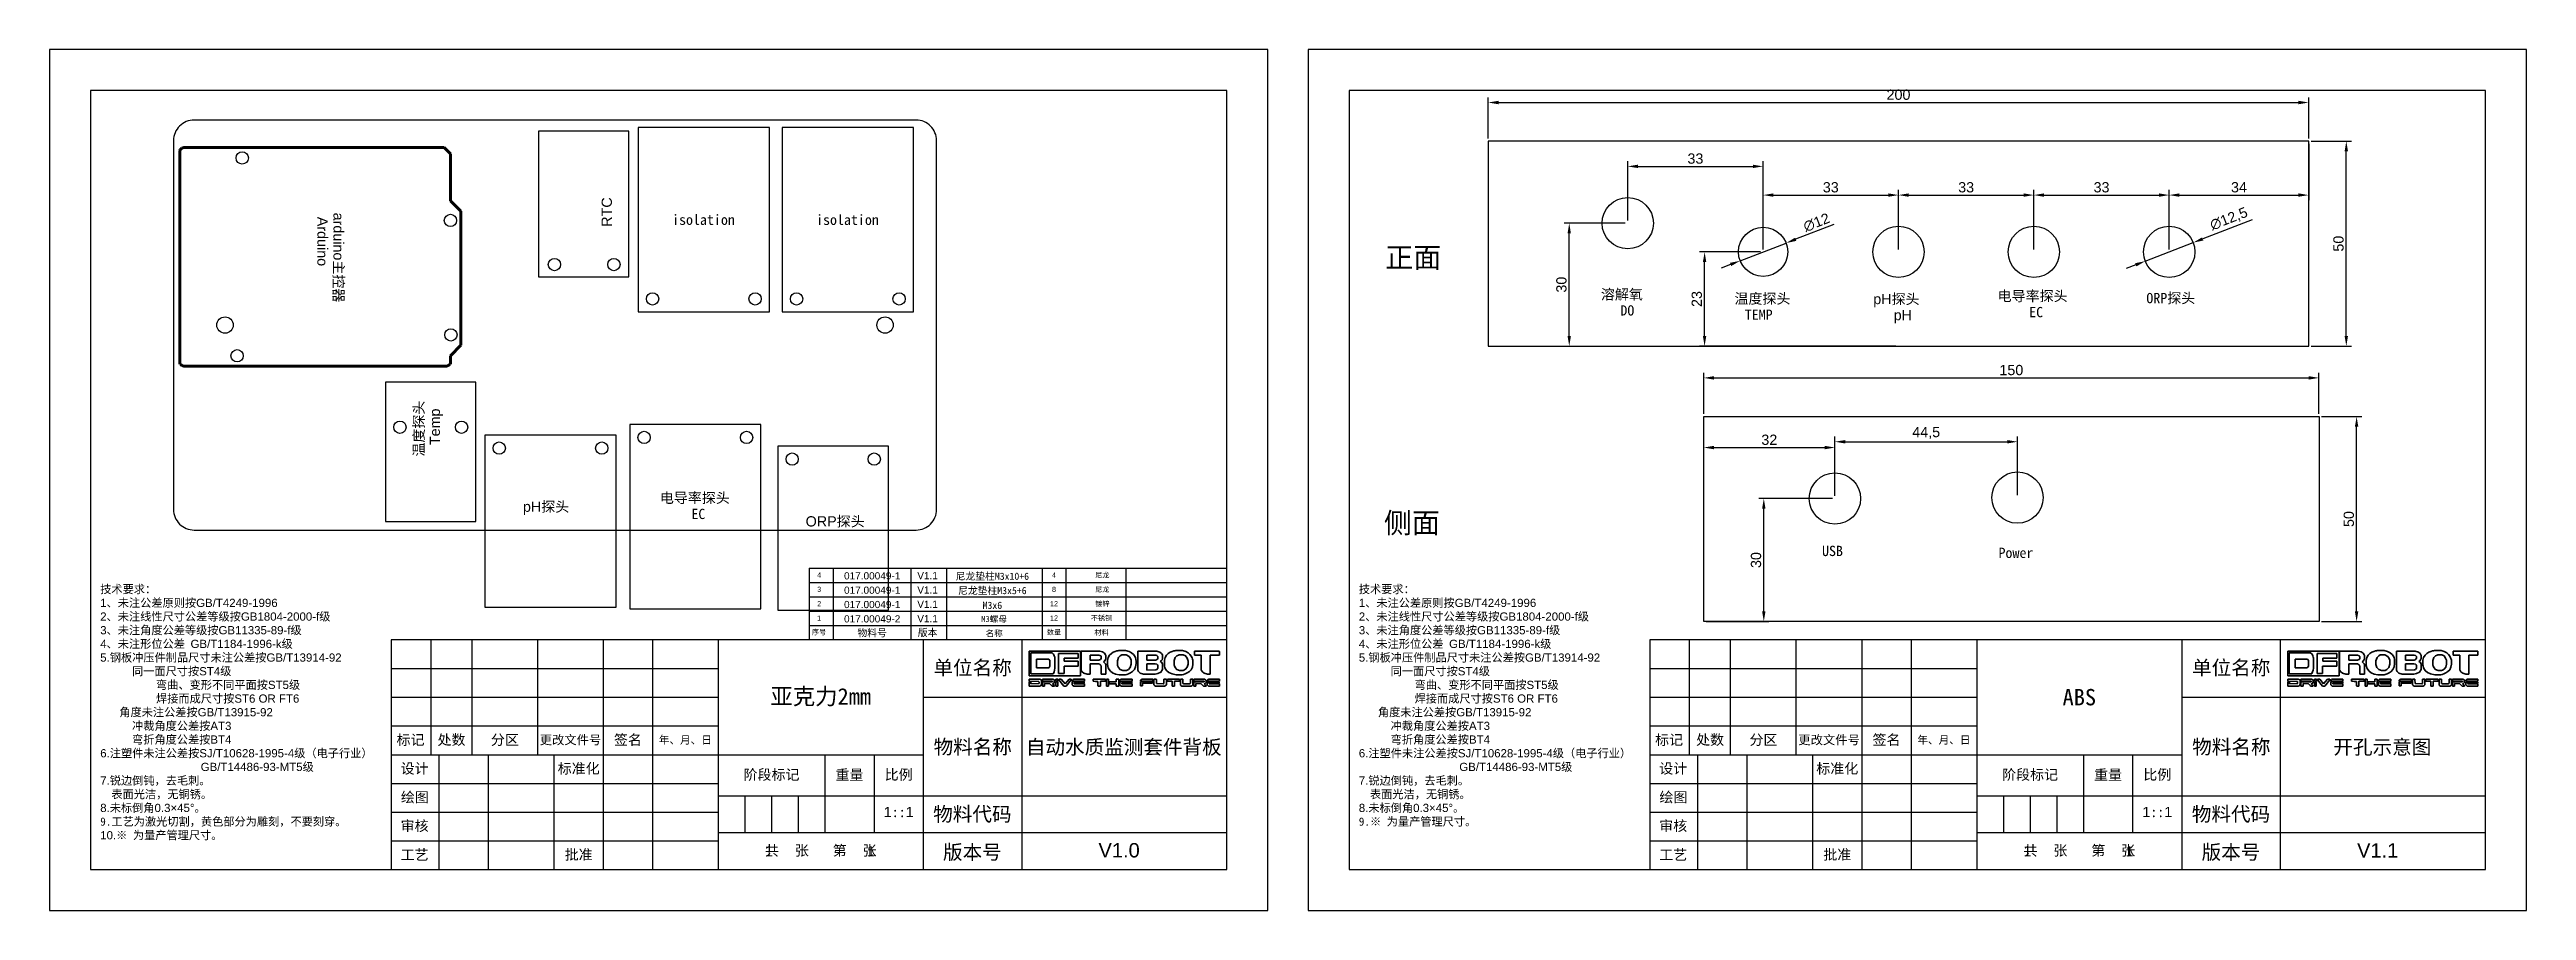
# Model space of a CAD drawing. Header units: millimetres. Extents: x 2013 to 2617, y 1058 to 1268.
import ezdxf

# ---------------------------------------------------------------- set-up
doc = ezdxf.new("R2010")
doc.units = ezdxf.units.MM
doc.layers.add('Engrave', color=2, linetype='Continuous')
doc.layers.add('图层 1', color=7, linetype='Continuous')
doc.layers.add('标注层', color=7, linetype='Continuous', lineweight=18)
doc.styles.get("Standard").update_dxf_attribs({"font": 'Arial.ttf'})
doc.dimstyles.new('ISO-25', dxfattribs={"dimtxt": 2.5, "dimasz": 2.5, "dimexe": 1.25, "dimexo": 0.625, "dimtad": 1, "dimtxsty": 'Standard', "dimcen": 2.5, "dimadec": 0, "dimazin": 0, "dimtfac": 1, "dimtmove": 0, "dimatfit": 3, "dimfxl": 1, "dimarcsym": 0})

msp = doc.modelspace()

# ---------------------------------------------------------------- texts
at = {"attachment_point": 1}
for s, width, heights, insert, char_height in [('{\\fArial Unicode MS|b0|i0|c0|p0; \\fArial Unicode MS|b0|i0|c134|p0;\\H2x;正面}', 17.17676, [6.003], (2337.859, 1219.665), 2.5), ('{\\fArial Unicode MS|b0|i0|c134|p0;溶解氧}', 13.92602, [0], (2391.377, 1209.425), 2.5), ('{\\fSimSun|b0|i0|c134|p2;温度探头}', 13.92602, [0], (2423.952, 1208.384), 2.5), ('pH{\\fSimSun|b0|i0|c134|p2;探头}', 13.92602, [0], (2457.776, 1208.282), 2.5), ('{\\fSimSun|b0|i0|c134|p2;电导率探头}', 19.41797, [0], (2488.102, 1209.015), 2.5), ('{\\fSimSun|b0|i0|c134|p2;ORP探头}', 19.41797, [0], (2524.35, 1208.508), 2.5), ('\\pi4.7606;{\\fSimSun|b0|i0|c134|p2;DO}', 13.92602, [0], (2391.377, 1205.504), 2.5), ('\\pi2.4987;{\\fSimSun|b0|i0|c134|p2;TEMP}', 13.92602, [0], (2423.952, 1204.463), 2.5), ('\\pi4.9848;pH', 13.92602, [0], (2457.776, 1204.362), 2.5), ('\\pi7.6852;{\\fSimSun|b0|i0|c134|p2;EC}', 19.41797, [0], (2488.102, 1205.094), 2.5), ('{\\fArial Unicode MS|b0|i0|c0|p0; \\fArial Unicode MS|b0|i0|c134|p0;侧面}', 24.76183, [11.235], (2336.553, 1154.935), 5), ('{\\fSimSun|b0|i0|c0|p2;USB}', 12.04962, [2.5], (2445.286, 1146.838), 2.5), ('{\\fSimSun|b0|i0|c0|p2;Power}', 12.04962, [2.5], (2488.314, 1146.376), 2.5)]:
    msp.add_mtext_dynamic_manual_height_columns(s, width=width, gutter_width=12.5, heights=heights, dxfattribs=dict(at, insert=insert, char_height=char_height))
at = {"lineweight": 30, "attachment_point": 5}
for s, width, insert, char_height in [('4', 4.74853, (2200.827, 1139.714), 1.25), ('3', 4.74853, (2200.827, 1136.214), 1.25), ('017.00049-1', 32.11342, (2213.745, 1139.504), 1.75), ('017.00049-1', 32.11342, (2213.745, 1136.004), 1.75), ('V1.1', 19, (2227.254, 1139.571), 1.75), ('V1.1', 19, (2227.254, 1136.071), 1.75), ('{\\fSimSun|b0|i0|c134|p2;尼龙垫柱M3x10+6}', 36.22685, (2243.043, 1139.32), 1.75), ('{\\fSimSun|b0|i0|c134|p2;尼龙垫柱M3x5+6}', 36.22685, (2243.043, 1135.82), 1.75), ('4', 4.74853, (2258.066, 1139.714), 1.25), ('8', 4.74853, (2258.066, 1136.214), 1.25), ('{\\fSimSun|b0|i0|c134|p2;尼龙}', 48.11342, (2269.847, 1139.639), 1.25), ('{\\fSimSun|b0|i0|c134|p2;尼龙}', 48.11342, (2269.847, 1136.139), 1.25), ('2', 4.74853, (2200.827, 1132.714), 1.25), ('1', 4.74853, (2200.81, 1129.214), 1.25), ('017.00049-1', 32.11342, (2213.745, 1132.504), 1.75), ('017.00049-2', 32.11342, (2213.745, 1129.004), 1.75), ('V1.1', 19, (2227.254, 1132.571), 1.75), ('V1.1', 19, (2227.254, 1129.071), 1.75), ('{\\fSimSun|b0|i0|c134|p2;M3螺母}', 58.05284, (2243.48, 1128.902), 1.5), ('{\\fSimSun|b0|i0|c134|p2;M3x6}', 36.22685, (2243.043, 1132.32), 1.75), ('12', 4.74853, (2258.066, 1132.714), 1.25), ('12', 4.74853, (2258.066, 1129.214), 1.25), ('{\\fSimSun|b0|i0|c134|p2;不锈钢}', 48.11342, (2269.658, 1129.149), 1.25), ('{\\fSimSun|b0|i0|c134|p2;镀锌}', 48.11342, (2269.847, 1132.639), 1.25), ('{\\fSimSun|b0|i0|c134|p2;序号}', 4.74853, (2200.81, 1125.714), 1.25), ('{\\fSimSun|b0|i0|c134|p2;物料号}', 32.11342, (2213.745, 1125.504), 1.75), ('{\\fSimSun|b0|i0|c134|p2;版本}', 19, (2227.254, 1125.571), 1.75), ('{\\fSimSun|b0|i0|c134|p2;名称}', 58.05284, (2243.48, 1125.402), 1.5), ('{\\fSimSun|b0|i0|c134|p2;数量}', 4.74853, (2258.066, 1125.714), 1.25), ('{\\fSimSun|b0|i0|c134|p2;材料}', 48.11342, (2269.658, 1125.649), 1.25), ('单位名称', 21.47743, (2238.228, 1116.905), 3.5), ('单位名称', 21.47743, (2545.038, 1116.905), 3.5), ('{\\fSimSun|b0|i0|c134|p2;亚克力2mm}', 42.85932, (2201.205, 1109.889), 4), ('{\\fSimSun|b0|i0|c134|p2;ABS}', 42.85932, (2508.015, 1109.889), 4), ('标记', 10, (2101.205, 1099.389), 2.5), ('处数', 10, (2111.205, 1099.389), 2.5), ('分区', 10, (2124.205, 1099.389), 2.5), ('更改文件号', 15.74962, (2140.205, 1099.389), 2.2), ('签名', 14.97075, (2154.205, 1099.389), 2.5), ('年、月、日', 16, (2168.205, 1099.389), 1.9), ('物料名称', 21.47743, (2238.27, 1097.619), 3.5), ('{\\fSimSun|b0|i0|c134|p2;自动水质监测套件背板}', 58.87792, (2275.073, 1097.556), 3.5), ('标记', 10, (2408.015, 1099.389), 2.5), ('处数', 10, (2418.015, 1099.389), 2.5), ('分区', 10, (2431.015, 1099.389), 2.5), ('更改文件号', 15.74962, (2447.015, 1099.389), 2.2), ('签名', 14.97075, (2461.015, 1099.389), 2.5), ('年、月、日', 16, (2475.015, 1099.389), 1.9), ('物料名称', 21.47743, (2545.081, 1097.619), 3.5), ('{\\fSimSun|b0|i0|c134|p2;开孔示意图}', 58.87792, (2581.883, 1097.556), 3.5), ('设计', 12, (2102.205, 1092.389), 2.5), ('标准化', 12, (2142.205, 1092.389), 2.5), ('设计', 12, (2409.015, 1092.389), 2.5), ('标准化', 12, (2449.015, 1092.389), 2.5), ('绘图', 12, (2102.254, 1085.389), 2.5), ('阶段标记', 19, (2189.205, 1090.889), 2.5), ('重量', 12, (2208.205, 1090.889), 2.5), ('比例', 12, (2220.205, 1090.889), 2.5), ('绘图', 12, (2409.064, 1085.389), 2.5), ('阶段标记', 19, (2496.015, 1090.889), 2.5), ('重量', 12, (2515.015, 1090.889), 2.5), ('比例', 12, (2527.015, 1090.889), 2.5), ('1{\\fSimSun|b0|i0|c134|p2;::}1', 12, (2220.205, 1081.889), 2.5), ('物料代码', 21.47743, (2238.171, 1081.205), 3.5), ('1{\\fSimSun|b0|i0|c134|p2;::}1', 12, (2527.015, 1081.889), 2.5), ('物料代码', 21.47743, (2544.982, 1081.205), 3.5), ('审核', 12, (2102.205, 1078.389), 2.5), ('审核', 12, (2409.015, 1078.389), 2.5), ('工艺', 12, (2102.205, 1071.389), 2.5), ('批准', 12, (2142.205, 1071.389), 2.5), ('共    张      第    张', 42.25, (2201.205, 1072.389), 2.5), ('1', 12, (2188.576, 1072.352), 2.5), ('1', 12, (2213.428, 1072.318), 2.5), ('版本号', 21.47743, (2238.171, 1071.919), 3.5), ('V1.0', 19, (2273.942, 1072.558), 3.5), ('工艺', 12, (2409.015, 1071.389), 2.5), ('批准', 12, (2449.015, 1071.389), 2.5), ('共    张      第    张', 42.25, (2508.015, 1072.389), 2.5), ('1', 12, (2495.387, 1072.352), 2.5), ('1', 12, (2520.239, 1072.318), 2.5), ('版本号', 21.47743, (2544.982, 1071.919), 3.5), ('V1.1', 19, (2580.753, 1072.558), 3.5)]:
    msp.add_mtext_dynamic_manual_height_columns(s, width=width, gutter_width=1, heights=[0], dxfattribs=dict(at, insert=insert, char_height=char_height))
at = {"layer": 'Engrave'}
msp.add_text('ORP探头', height=2.5, dxfattribs=at).set_placement((2197.526, 1151.553))
at = {"layer": 'Engrave', "char_height": 2.5, "attachment_point": 1}
for s, width, insert, rotation in [('\\pi1.0114;Arduino', 13.92602, (2081.002, 1228.1), 270), ('arduino{\\fSimSun|b0|i0|c134|p2;主控器}', 23.3893, (2084.923, 1228.1), 270), ('\\pi3.6376;RTC', 13.92602, (2147.79, 1221.021), 90), ('{\\fSimSun|b0|i0|c134|p2;温度探头}', 13.92602, (2101.958, 1168.595), 90), ('\\pi2.802;Temp', 13.92602, (2105.879, 1168.595), 90)]:
    msp.add_mtext_dynamic_manual_height_columns(s, width=width, gutter_width=12.5, heights=[0], dxfattribs=dict(at, insert=insert, rotation=rotation))
for s, width, insert in [('{\\fSimSun|b0|i0|c0|p2;isolation}', 19.41797, (2164.963, 1227.619)), ('{\\fSimSun|b0|i0|c0|p2;isolation}', 19.41797, (2200.064, 1227.604)), ('{\\fSimSun|b0|i0|c134|p2;电导率探头}', 19.41797, (2161.984, 1159.786)), ('pH{\\fSimSun|b0|i0|c134|p2;探头}', 13.92602, (2128.599, 1157.633)), ('\\pi7.6852;{\\fSimSun|b0|i0|c134|p2;EC}', 19.41797, (2161.984, 1155.865))]:
    msp.add_mtext_dynamic_manual_height_columns(s, width=width, gutter_width=12.5, heights=[0], dxfattribs=dict(at, insert=insert))
at = {"layer": '标注层', "char_height": 2, "attachment_point": 1}
for s, insert in [('{\\fSimSun|b0|i0|c134|p2;技术要求：\\P}1{\\fSimSun|b0|i0|c134|p2;、未注公差原则按}GB/T4249-1996\\P2{\\fSimSun|b0|i0|c134|p2;、未注线性尺寸公差等级按}GB1804-2000-f{\\fSimSun|b0|i0|c134|p2;级\\P}3{\\fSimSun|b0|i0|c134|p2;、未注角度公差等级按}GB11335-89-f{\\fSimSun|b0|i0|c134|p2;级\\P}4{\\fSimSun|b0|i0|c134|p2;、未注形位公差 }GB/T1184-1996-k{\\fSimSun|b0|i0|c134|p2;级\\P}5.{\\fSimSun|b0|i0|c134|p2;钢板冲压件制品尺寸未注公差按}GB/T13914-92\\P          {\\fSimSun|b0|i0|c134|p2;同一面尺寸按}ST4{\\fSimSun|b0|i0|c134|p2;级\\P          弯曲、变形不同平面按}ST5{\\fSimSun|b0|i0|c134|p2;级\\P          焊接而成尺寸按}ST6 OR FT6\\P      {\\fSimSun|b0|i0|c134|p2;角度未注公差按}GB/T13915-92\\P          {\\fSimSun|b0|i0|c134|p2;冲裁角度公差按}AT3\\P          {\\fSimSun|b0|i0|c134|p2;弯折角度公差按}BT4\\P6.{\\fSimSun|b0|i0|c134|p2;注塑件未注公差按}SJ/T10628-1995-4{\\fSimSun|b0|i0|c134|p2;级（电子行业）\\P                  }GB/T14486-93-MT5{\\fSimSun|b0|i0|c134|p2;级\\P}7.{\\fSimSun|b0|i0|c134|p2;锐边倒钝，去毛刺。\\P  表面光洁，无铜锈。\\P}8.{\\fSimSun|b0|i0|c134|p2;未标倒角}0.3×45°{\\fSimSun|b0|i0|c134|p2;。\\P9.工艺为激光切割，黄色部分为雕刻，不要刻穿。\\P}10.{\\fSimSun|b0|i0|c134|p2;※ 为量产管理尺寸。}', (2025.561, 1137.255)), ('{\\fSimSun|b0|i0|c134|p2;技术要求：\\P}1{\\fSimSun|b0|i0|c134|p2;、未注公差原则按}GB/T4249-1996\\P2{\\fSimSun|b0|i0|c134|p2;、未注线性尺寸公差等级按}GB1804-2000-f{\\fSimSun|b0|i0|c134|p2;级\\P}3{\\fSimSun|b0|i0|c134|p2;、未注角度公差等级按}GB11335-89-f{\\fSimSun|b0|i0|c134|p2;级\\P}4{\\fSimSun|b0|i0|c134|p2;、未注形位公差 }GB/T1184-1996-k{\\fSimSun|b0|i0|c134|p2;级\\P}5.{\\fSimSun|b0|i0|c134|p2;钢板冲压件制品尺寸未注公差按}GB/T13914-92\\P          {\\fSimSun|b0|i0|c134|p2;同一面尺寸按}ST4{\\fSimSun|b0|i0|c134|p2;级\\P          弯曲、变形不同平面按}ST5{\\fSimSun|b0|i0|c134|p2;级\\P          焊接而成尺寸按}ST6 OR FT6\\P      {\\fSimSun|b0|i0|c134|p2;角度未注公差按}GB/T13915-92\\P          {\\fSimSun|b0|i0|c134|p2;冲裁角度公差按}AT3\\P          {\\fSimSun|b0|i0|c134|p2;弯折角度公差按}BT4\\P6.{\\fSimSun|b0|i0|c134|p2;注塑件未注公差按}SJ/T10628-1995-4{\\fSimSun|b0|i0|c134|p2;级（电子行业）\\P                  }GB/T14486-93-MT5{\\fSimSun|b0|i0|c134|p2;级\\P}7.{\\fSimSun|b0|i0|c134|p2;锐边倒钝，去毛刺。\\P  表面光洁，无铜锈。\\P}8.{\\fSimSun|b0|i0|c134|p2;未标倒角}0.3×45°{\\fSimSun|b0|i0|c134|p2;。\\P9.※ 为量产管理尺寸。}', (2332.371, 1137.255))]:
    msp.add_mtext_dynamic_manual_height_columns(s, width=67.38428, gutter_width=1, heights=[0], dxfattribs=dict(at, insert=insert))

# ---------------------------------------------------------------- blocks, each defined once
blk = doc.blocks.new('*D18')
at = {"color": 0, "lineweight": -2, "transparency": 16777216}
for p, q in [((2563.93, 1244.9), (2563.93, 1231.13)), ((2529.93, 1219.15), (2529.93, 1233.63)), ((2532.43, 1232.38), (2561.43, 1232.38))]:
    blk.add_line(p, q, dxfattribs=at)
at = {"color": 0, "transparency": 16777216}
for points in [[(2532.43, 1232.8), (2532.43, 1231.97), (2529.93, 1232.38)], [(2561.43, 1232.8), (2561.43, 1231.97), (2563.93, 1232.38)]]:
    blk.add_solid(points, dxfattribs=at)
at = {"layer": 'Defpoints', "color": 0, "transparency": 16777216}
for p in [(2563.93, 1245.53), (2563.93, 1232.38), (2529.93, 1218.53)]:
    blk.add_point(p, dxfattribs=at)
at = {"color": 0, "transparency": 16777216, "insert": (2546.93, 1234.27), "char_height": 2.5, "attachment_point": 5}
blk.add_mtext('34', dxfattribs=at)
blk = doc.blocks.new('*D19')
at = {"color": 0, "lineweight": -2, "transparency": 16777216}
for p, q in [((2496.93, 1219.15), (2496.93, 1233.63)), ((2499.43, 1232.38), (2527.43, 1232.38)), ((2529.93, 1219.15), (2529.93, 1233.63))]:
    blk.add_line(p, q, dxfattribs=at)
at = {"color": 0, "transparency": 16777216}
for points in [[(2499.43, 1232.8), (2499.43, 1231.97), (2496.93, 1232.38)], [(2527.43, 1232.8), (2527.43, 1231.97), (2529.93, 1232.38)]]:
    blk.add_solid(points, dxfattribs=at)
at = {"layer": 'Defpoints', "color": 0, "transparency": 16777216}
for p in [(2529.93, 1232.38), (2496.93, 1218.53), (2529.93, 1218.53)]:
    blk.add_point(p, dxfattribs=at)
at = {"color": 0, "transparency": 16777216, "insert": (2513.43, 1234.27), "char_height": 2.5, "attachment_point": 5}
blk.add_mtext('33', dxfattribs=at)
blk = doc.blocks.new('*D20')
at = {"color": 0, "lineweight": -2, "transparency": 16777216}
for p, q in [((2463.93, 1219.15), (2463.93, 1233.63)), ((2466.43, 1232.38), (2494.43, 1232.38)), ((2496.93, 1219.15), (2496.93, 1233.63))]:
    blk.add_line(p, q, dxfattribs=at)
at = {"color": 0, "transparency": 16777216}
for points in [[(2466.43, 1232.8), (2466.43, 1231.97), (2463.93, 1232.38)], [(2494.43, 1232.8), (2494.43, 1231.97), (2496.93, 1232.38)]]:
    blk.add_solid(points, dxfattribs=at)
at = {"layer": 'Defpoints', "color": 0, "transparency": 16777216}
for p in [(2496.93, 1232.38), (2463.93, 1218.53), (2496.93, 1218.53)]:
    blk.add_point(p, dxfattribs=at)
at = {"color": 0, "transparency": 16777216, "insert": (2480.43, 1234.27), "char_height": 2.5, "attachment_point": 5}
blk.add_mtext('33', dxfattribs=at)
blk = doc.blocks.new('*D21')
at = {"color": 0, "lineweight": -2, "transparency": 16777216}
for p, q in [((2430.93, 1219.15), (2430.93, 1233.63)), ((2433.43, 1232.38), (2461.43, 1232.38)), ((2463.93, 1219.15), (2463.93, 1233.63))]:
    blk.add_line(p, q, dxfattribs=at)
at = {"color": 0, "transparency": 16777216}
for points in [[(2433.43, 1232.8), (2433.43, 1231.97), (2430.93, 1232.38)], [(2461.43, 1232.8), (2461.43, 1231.97), (2463.93, 1232.38)]]:
    blk.add_solid(points, dxfattribs=at)
at = {"layer": 'Defpoints', "color": 0, "transparency": 16777216}
for p in [(2463.93, 1232.38), (2430.93, 1218.53), (2463.93, 1218.53)]:
    blk.add_point(p, dxfattribs=at)
at = {"color": 0, "transparency": 16777216, "insert": (2447.43, 1234.27), "char_height": 2.5, "attachment_point": 5}
blk.add_mtext('33', dxfattribs=at)
blk = doc.blocks.new('*D22')
at = {"color": 0, "lineweight": -2, "transparency": 16777216}
for p, q in [((2397.93, 1226.15), (2397.93, 1240.63)), ((2400.43, 1239.38), (2428.43, 1239.38)), ((2430.93, 1219.15), (2430.93, 1240.63))]:
    blk.add_line(p, q, dxfattribs=at)
at = {"color": 0, "transparency": 16777216}
for points in [[(2400.43, 1239.8), (2400.43, 1238.97), (2397.93, 1239.38)], [(2428.43, 1239.8), (2428.43, 1238.97), (2430.93, 1239.38)]]:
    blk.add_solid(points, dxfattribs=at)
at = {"layer": 'Defpoints', "color": 0, "transparency": 16777216}
for p in [(2430.93, 1239.38), (2397.93, 1225.53), (2430.93, 1218.53)]:
    blk.add_point(p, dxfattribs=at)
at = {"color": 0, "transparency": 16777216, "insert": (2414.43, 1241.27), "char_height": 2.5, "attachment_point": 5}
blk.add_mtext('33', dxfattribs=at)
blk = doc.blocks.new('*D23')
at = {"color": 0, "lineweight": -2, "transparency": 16777216}
for p, q in [((2363.93, 1246.15), (2363.93, 1256.21)), ((2563.93, 1246.15), (2563.93, 1256.21)), ((2366.43, 1254.96), (2561.43, 1254.96))]:
    blk.add_line(p, q, dxfattribs=at)
at = {"color": 0, "transparency": 16777216}
for points in [[(2366.43, 1255.38), (2366.43, 1254.54), (2363.93, 1254.96)], [(2561.43, 1255.38), (2561.43, 1254.54), (2563.93, 1254.96)]]:
    blk.add_solid(points, dxfattribs=at)
at = {"layer": 'Defpoints', "color": 0, "transparency": 16777216}
for p in [(2563.93, 1254.96), (2363.93, 1245.53), (2563.93, 1245.53)]:
    blk.add_point(p, dxfattribs=at)
at = {"color": 0, "transparency": 16777216, "insert": (2463.93, 1256.85), "char_height": 2.5, "attachment_point": 5}
blk.add_mtext('200', dxfattribs=at)
blk = doc.blocks.new('*D24')
at = {"color": 0, "lineweight": -2, "transparency": 16777216}
for p, q in [((2564.55, 1245.53), (2574.35, 1245.53)), ((2573.1, 1198.03), (2573.1, 1243.03)), ((2564.55, 1195.53), (2574.35, 1195.53))]:
    blk.add_line(p, q, dxfattribs=at)
at = {"color": 0, "transparency": 16777216}
for points in [[(2572.68, 1243.03), (2573.51, 1243.03), (2573.1, 1245.53)], [(2572.68, 1198.03), (2573.51, 1198.03), (2573.1, 1195.53)]]:
    blk.add_solid(points, dxfattribs=at)
at = {"layer": 'Defpoints', "color": 0, "transparency": 16777216}
for p in [(2563.93, 1245.53), (2573.1, 1245.53), (2563.93, 1195.53)]:
    blk.add_point(p, dxfattribs=at)
at = {"color": 0, "transparency": 16777216, "insert": (2571.2, 1220.53), "char_height": 2.5, "attachment_point": 5, "rotation": 90}
blk.add_mtext('50', dxfattribs=at)
blk = doc.blocks.new('*D25')
at = {"color": 0, "lineweight": -2, "transparency": 16777216}
for p, q in [((2397.3, 1225.53), (2382.42, 1225.53)), ((2383.67, 1198.03), (2383.67, 1223.03)), ((2364.55, 1195.53), (2384.92, 1195.53))]:
    blk.add_line(p, q, dxfattribs=at)
at = {"color": 0, "transparency": 16777216}
for points in [[(2383.25, 1223.03), (2384.08, 1223.03), (2383.67, 1225.53)], [(2383.25, 1198.03), (2384.08, 1198.03), (2383.67, 1195.53)]]:
    blk.add_solid(points, dxfattribs=at)
at = {"layer": 'Defpoints', "color": 0, "transparency": 16777216}
for p in [(2383.67, 1225.53), (2397.93, 1225.53), (2363.93, 1195.53)]:
    blk.add_point(p, dxfattribs=at)
at = {"color": 0, "transparency": 16777216, "insert": (2381.77, 1210.53), "char_height": 2.5, "attachment_point": 5, "rotation": 90}
blk.add_mtext('30', dxfattribs=at)
blk = doc.blocks.new('*D26')
at = {"color": 0, "lineweight": -2, "transparency": 16777216}
for p, q in [((2430.3, 1218.53), (2415.42, 1218.53)), ((2416.67, 1198.03), (2416.67, 1216.03)), ((2463.3, 1195.53), (2415.42, 1195.53))]:
    blk.add_line(p, q, dxfattribs=at)
at = {"color": 0, "transparency": 16777216}
for points in [[(2416.25, 1216.03), (2417.08, 1216.03), (2416.67, 1218.53)], [(2416.25, 1198.03), (2417.08, 1198.03), (2416.67, 1195.53)]]:
    blk.add_solid(points, dxfattribs=at)
at = {"layer": 'Defpoints', "color": 0, "transparency": 16777216}
for p in [(2416.67, 1218.53), (2430.93, 1218.53), (2463.93, 1195.53)]:
    blk.add_point(p, dxfattribs=at)
at = {"color": 0, "transparency": 16777216, "insert": (2414.77, 1207.03), "char_height": 2.5, "attachment_point": 5, "rotation": 90}
blk.add_mtext('23', dxfattribs=at)
blk = doc.blocks.new('*D27')
at = {"color": 0, "lineweight": -2, "transparency": 16777216}
for p, q in [((2550.14, 1226.35), (2538.09, 1221.68)), ((2524.1, 1216.27), (2535.76, 1220.78)), ((2521.77, 1215.37), (2519.44, 1214.47))]:
    blk.add_line(p, q, dxfattribs=at)
at = {"color": 0, "transparency": 16777216}
for points in [[(2537.94, 1222.07), (2538.24, 1221.3), (2535.76, 1220.78)], [(2521.62, 1215.76), (2521.92, 1214.98), (2524.1, 1216.27)]]:
    blk.add_solid(points, dxfattribs=at)
at = {"layer": 'Defpoints', "color": 0, "transparency": 16777216}
for p in [(2535.76, 1220.78), (2524.1, 1216.27)]:
    blk.add_point(p, dxfattribs=at)
at = {"color": 0, "transparency": 16777216, "insert": (2544.5, 1226.48), "char_height": 2.5, "attachment_point": 5, "rotation": 21.14385}
blk.add_mtext('∅12,5', dxfattribs=at)
blk = doc.blocks.new('*D28')
at = {"color": 0, "lineweight": -2, "transparency": 16777216}
for p, q in [((2425.33, 1216.36), (2436.53, 1220.69)), ((2448.18, 1225.2), (2438.86, 1221.59)), ((2423, 1215.46), (2420.67, 1214.56))]:
    blk.add_line(p, q, dxfattribs=at)
at = {"color": 0, "transparency": 16777216}
for points in [[(2438.71, 1221.98), (2439.01, 1221.2), (2436.53, 1220.69)], [(2422.85, 1215.85), (2423.15, 1215.07), (2425.33, 1216.36)]]:
    blk.add_solid(points, dxfattribs=at)
at = {"layer": 'Defpoints', "color": 0, "transparency": 16777216}
for p in [(2436.53, 1220.69), (2425.33, 1216.36)]:
    blk.add_point(p, dxfattribs=at)
at = {"color": 0, "transparency": 16777216, "insert": (2443.96, 1225.7), "char_height": 2.5, "attachment_point": 5, "rotation": 21.14385}
blk.add_mtext('∅12', dxfattribs=at)
blk = doc.blocks.new('*D36')
at = {"color": 0, "lineweight": -2, "transparency": 16777216}
for p, q in [((2567.07, 1178.36), (2576.86, 1178.36)), ((2575.61, 1130.86), (2575.61, 1175.86)), ((2567.07, 1128.36), (2576.86, 1128.36))]:
    blk.add_line(p, q, dxfattribs=at)
at = {"color": 0, "transparency": 16777216}
for points in [[(2575.19, 1175.86), (2576.03, 1175.86), (2575.61, 1178.36)], [(2575.19, 1130.86), (2576.03, 1130.86), (2575.61, 1128.36)]]:
    blk.add_solid(points, dxfattribs=at)
at = {"layer": 'Defpoints', "color": 0, "transparency": 16777216}
for p in [(2566.44, 1178.36), (2575.61, 1178.36), (2566.44, 1128.36)]:
    blk.add_point(p, dxfattribs=at)
at = {"color": 0, "transparency": 16777216, "insert": (2573.72, 1153.36), "char_height": 2.5, "attachment_point": 5, "rotation": 90}
blk.add_mtext('50', dxfattribs=at)
blk = doc.blocks.new('*D39')
at = {"color": 0, "lineweight": -2, "transparency": 16777216}
for p, q in [((2416.44, 1178.99), (2416.44, 1189.05)), ((2418.94, 1187.8), (2563.94, 1187.8)), ((2566.44, 1178.99), (2566.44, 1189.05))]:
    blk.add_line(p, q, dxfattribs=at)
at = {"color": 0, "transparency": 16777216}
for points in [[(2418.94, 1188.21), (2418.94, 1187.38), (2416.44, 1187.8)], [(2563.94, 1188.21), (2563.94, 1187.38), (2566.44, 1187.8)]]:
    blk.add_solid(points, dxfattribs=at)
at = {"layer": 'Defpoints', "color": 0, "transparency": 16777216}
for p in [(2566.44, 1187.8), (2416.44, 1178.36), (2566.44, 1178.36)]:
    blk.add_point(p, dxfattribs=at)
at = {"color": 0, "transparency": 16777216, "insert": (2491.44, 1189.69), "char_height": 2.5, "attachment_point": 5}
blk.add_mtext('150', dxfattribs=at)
blk = doc.blocks.new('*D48')
at = {"color": 0, "lineweight": -2, "transparency": 16777216}
for p, q in [((2416.44, 1128.99), (2416.44, 1172.05)), ((2448.44, 1158.99), (2448.44, 1172.05)), ((2418.94, 1170.8), (2445.94, 1170.8))]:
    blk.add_line(p, q, dxfattribs=at)
at = {"color": 0, "transparency": 16777216}
for points in [[(2418.94, 1171.22), (2418.94, 1170.39), (2416.44, 1170.8)], [(2445.94, 1171.22), (2445.94, 1170.39), (2448.44, 1170.8)]]:
    blk.add_solid(points, dxfattribs=at)
at = {"layer": 'Defpoints', "color": 0, "transparency": 16777216}
for p in [(2448.44, 1170.8), (2448.44, 1158.36), (2416.44, 1128.36)]:
    blk.add_point(p, dxfattribs=at)
at = {"color": 0, "transparency": 16777216, "insert": (2432.44, 1172.69), "char_height": 2.5, "attachment_point": 5}
blk.add_mtext('32', dxfattribs=at)
blk = doc.blocks.new('*D55')
at = {"color": 0, "lineweight": -2, "transparency": 16777216}
for p, q in [((2447.82, 1158.36), (2429.85, 1158.36)), ((2431.1, 1130.86), (2431.1, 1155.86)), ((2417.07, 1128.36), (2432.35, 1128.36))]:
    blk.add_line(p, q, dxfattribs=at)
at = {"color": 0, "transparency": 16777216}
for points in [[(2430.68, 1155.86), (2431.52, 1155.86), (2431.1, 1158.36)], [(2430.68, 1130.86), (2431.52, 1130.86), (2431.1, 1128.36)]]:
    blk.add_solid(points, dxfattribs=at)
at = {"layer": 'Defpoints', "color": 0, "transparency": 16777216}
for p in [(2431.1, 1158.36), (2448.44, 1158.36), (2416.44, 1128.36)]:
    blk.add_point(p, dxfattribs=at)
at = {"color": 0, "transparency": 16777216, "insert": (2429.21, 1143.36), "char_height": 2.5, "attachment_point": 5, "rotation": 90}
blk.add_mtext('30', dxfattribs=at)
blk = doc.blocks.new('*D58')
at = {"color": 0, "lineweight": -2, "transparency": 16777216}
for p, q in [((2448.44, 1158.99), (2448.44, 1173.47)), ((2450.94, 1172.22), (2490.44, 1172.22)), ((2492.94, 1159.22), (2492.94, 1173.47))]:
    blk.add_line(p, q, dxfattribs=at)
at = {"color": 0, "transparency": 16777216}
for points in [[(2450.94, 1172.63), (2450.94, 1171.8), (2448.44, 1172.22)], [(2490.44, 1172.63), (2490.44, 1171.8), (2492.94, 1172.22)]]:
    blk.add_solid(points, dxfattribs=at)
at = {"layer": 'Defpoints', "color": 0, "transparency": 16777216}
for p in [(2492.94, 1172.22), (2448.44, 1158.36), (2492.94, 1158.6)]:
    blk.add_point(p, dxfattribs=at)
at = {"color": 0, "transparency": 16777216, "insert": (2470.69, 1174.35), "char_height": 2.5, "attachment_point": 5}
blk.add_mtext('44,5', dxfattribs=at)

# ---------------------------------------------------------------- dimensions: what is measured, and where the dimension line sits
for base, p1, p2, picture, middle in [((2563.929, 1254.961), (2363.929, 1245.528), (2563.929, 1245.528), '*D23', (2463.929, 1256.853)), ((2563.929, 1232.383), (2529.929, 1218.528), (2563.929, 1245.528), '*D18', (2546.929, 1234.275)), ((2430.929, 1239.383), (2397.929, 1225.528), (2430.929, 1218.528), '*D22', (2414.429, 1241.275)), ((2463.929, 1232.383), (2430.929, 1218.528), (2463.929, 1218.528), '*D21', (2447.429, 1234.275)), ((2496.929, 1232.383), (2463.929, 1218.528), (2496.929, 1218.528), '*D20', (2480.429, 1234.275)), ((2529.929, 1232.383), (2496.929, 1218.528), (2529.929, 1218.528), '*D19', (2513.429, 1234.275)), ((2566.443, 1187.797), (2416.443, 1178.363), (2566.443, 1178.363), '*D39', (2491.443, 1189.689)), ((2448.443, 1170.802), (2416.443, 1128.363), (2448.443, 1158.363), '*D48', (2432.443, 1172.694)), ((2492.939, 1172.218), (2448.443, 1158.363), (2492.939, 1158.598), '*D58', (2470.691, 1174.349))]:
    dim = msp.add_linear_dim(base=base, p1=p1, p2=p2, dimstyle='ISO-25')
    dim.commit()
    dim.dimension.update_dxf_attribs({"geometry": picture, "text_midpoint": middle})
for base, p1, p2, angle, picture, middle in [((2573.095, 1245.528), (2563.929, 1195.528), (2563.929, 1245.528), 270, '*D24', (2573.095, 1220.528)), ((2575.61, 1178.363), (2566.443, 1128.363), (2566.443, 1178.363), 270, '*D36', (2575.61, 1153.363)), ((2431.101, 1158.363), (2416.443, 1128.363), (2448.443, 1158.363), 90, '*D55', (2431.101, 1143.363))]:
    dim = msp.add_linear_dim(base=base, p1=p1, p2=p2, angle=angle, dimstyle='ISO-25')
    dim.commit()
    dim.dimension.update_dxf_attribs({"geometry": picture, "text_midpoint": middle, "dimtype": 160})
for p1, p2, picture, middle in [((2425.333, 1216.363), (2436.525, 1220.692), '*D28', (2443.965, 1225.702)), ((2524.1, 1216.273), (2535.758, 1220.782), '*D27', (2544.504, 1226.48))]:
    dim = msp.add_diameter_dim_2p(p1=p1, p2=p2, dimstyle='ISO-25')
    dim.commit()
    dim.dimension.update_dxf_attribs({"geometry": picture, "text_midpoint": middle})
for base, p1, p2, picture, middle in [((2383.666, 1225.528), (2363.929, 1195.528), (2397.929, 1225.528), '*D25', (2381.774, 1210.528)), ((2416.666, 1218.528), (2463.929, 1195.528), (2430.929, 1218.528), '*D26', (2414.774, 1207.028))]:
    dim = msp.add_linear_dim(base=base, p1=p1, p2=p2, angle=90, dimstyle='ISO-25')
    dim.commit()
    dim.dimension.update_dxf_attribs({"geometry": picture, "text_midpoint": middle})

# ---------------------------------------------------------------- linework, layer by layer
at = {"lineweight": 30}
for p, q in [((2198.361, 1141.389), (2198.361, 1123.889)), ((2198.361, 1141.389), (2300.205, 1141.389)), ((2198.361, 1141.389), (2300.205, 1141.389)), ((2204.195, 1141.389), (2204.195, 1123.889)), ((2223.133, 1141.389), (2223.133, 1123.889)), ((2231.839, 1141.389), (2231.839, 1123.889)), ((2255.175, 1141.389), (2255.175, 1123.889)), ((2260.919, 1141.389), (2260.919, 1123.889)), ((2275.548, 1141.389), (2275.548, 1123.889)), ((2198.361, 1137.889), (2300.205, 1137.889)), ((2198.361, 1137.889), (2300.205, 1137.889)), ((2198.361, 1134.389), (2300.205, 1134.389)), ((2198.361, 1134.389), (2300.205, 1134.389)), ((2198.361, 1130.889), (2300.205, 1130.889)), ((2106.205, 1095.889), (2106.205, 1123.889)), ((2116.205, 1095.889), (2116.205, 1123.889)), ((2132.205, 1095.889), (2132.205, 1123.889)), ((2148.205, 1123.889), (2148.205, 1067.889)), ((2160.205, 1123.889), (2160.205, 1067.889)), ((2176.205, 1123.889), (2176.205, 1067.889)), ((2198.361, 1127.389), (2300.205, 1127.389)), ((2226.205, 1123.889), (2226.205, 1067.889)), ((2250.205, 1123.889), (2250.205, 1067.889)), ((2413.015, 1095.889), (2413.015, 1123.889)), ((2423.015, 1095.889), (2423.015, 1123.889)), ((2439.015, 1095.889), (2439.015, 1123.889)), ((2455.015, 1123.889), (2455.015, 1067.889)), ((2467.015, 1123.889), (2467.015, 1067.889)), ((2483.015, 1123.889), (2483.015, 1067.889)), ((2533.015, 1123.889), (2533.015, 1067.889)), ((2557.015, 1123.889), (2557.015, 1067.889)), ((2096.518, 1116.889), (2176.205, 1116.889)), ((2403.328, 1116.889), (2483.015, 1116.889)), ((2096.518, 1109.889), (2176.205, 1109.889)), ((2226.205, 1109.889), (2300.205, 1109.889)), ((2403.328, 1109.889), (2483.015, 1109.889)), ((2533.015, 1109.889), (2607.015, 1109.889)), ((2096.518, 1102.889), (2176.205, 1102.889)), ((2403.328, 1102.889), (2483.015, 1102.889)), ((2096.518, 1095.889), (2226.205, 1095.889)), ((2108.205, 1067.889), (2108.205, 1095.889)), ((2120.205, 1067.889), (2120.205, 1095.889)), ((2136.205, 1067.889), (2136.205, 1095.889)), ((2202.205, 1095.889), (2202.205, 1076.889)), ((2214.205, 1095.889), (2214.205, 1076.889)), ((2403.328, 1095.889), (2533.015, 1095.889)), ((2415.015, 1067.889), (2415.015, 1095.889)), ((2427.015, 1067.889), (2427.015, 1095.889)), ((2443.015, 1067.889), (2443.015, 1095.889)), ((2509.015, 1095.889), (2509.015, 1076.889)), ((2521.015, 1095.889), (2521.015, 1076.889)), ((2096.518, 1088.889), (2176.205, 1088.889)), ((2403.328, 1088.889), (2483.015, 1088.889)), ((2096.518, 1081.889), (2176.205, 1081.889)), ((2176.205, 1085.889), (2226.205, 1085.889)), ((2182.705, 1085.889), (2182.705, 1076.889)), ((2189.205, 1085.889), (2189.205, 1076.889)), ((2195.705, 1085.889), (2195.705, 1076.889)), ((2226.205, 1085.889), (2300.205, 1085.889)), ((2403.328, 1081.889), (2483.015, 1081.889)), ((2483.015, 1085.889), (2533.015, 1085.889)), ((2489.515, 1085.889), (2489.515, 1076.889)), ((2496.015, 1085.889), (2496.015, 1076.889)), ((2502.515, 1085.889), (2502.515, 1076.889)), ((2533.015, 1085.889), (2607.015, 1085.889)), ((2096.518, 1074.889), (2176.205, 1074.889)), ((2176.205, 1076.889), (2226.205, 1076.889)), ((2226.205, 1076.889), (2300.205, 1076.889)), ((2403.328, 1074.889), (2483.015, 1074.889)), ((2483.015, 1076.889), (2533.015, 1076.889)), ((2533.015, 1076.889), (2607.015, 1076.889))]:
    msp.add_line(p, q, dxfattribs=at)
for points in [[(2013.205, 1057.889), (2310.205, 1057.889), (2310.205, 1267.889), (2013.205, 1267.889)], [(2320.015, 1057.889), (2617.015, 1057.889), (2617.015, 1267.889), (2320.015, 1267.889)], [(2363.929, 1195.528), (2563.929, 1195.528), (2563.929, 1245.528), (2363.929, 1245.528)], [(2416.443, 1178.363), (2566.443, 1178.363), (2566.443, 1128.363), (2416.443, 1128.363)]]:
    msp.add_lwpolyline(points, close=True)
for points in [[(2023.205, 1067.889), (2300.205, 1067.889), (2300.205, 1257.889), (2023.205, 1257.889)], [(2330.015, 1067.889), (2607.015, 1067.889), (2607.015, 1257.889), (2330.015, 1257.889)], [(2300.205, 1123.889), (2096.518, 1123.889), (2096.518, 1067.889), (2300.205, 1067.889)], [(2607.015, 1123.889), (2403.328, 1123.889), (2403.328, 1067.889), (2607.015, 1067.889)]]:
    msp.add_lwpolyline(points, close=True, dxfattribs=at)
msp.add_lwpolyline([(2048.437, 1150.679), (2224.437, 1150.679, 0.4142136), (2229.437, 1155.679), (2229.437, 1245.679, 0.4142136), (2224.437, 1250.679), (2048.437, 1250.679, 0.4142136), (2043.437, 1245.679), (2043.437, 1155.679, 0.4142136)], format="xyb", close=True)
for centre, radius in [((2060.17, 1241.43), 1.5), ((2397.929, 1225.528), 6.25), ((2110.932, 1226.197), 1.5), ((2430.929, 1218.528), 6), ((2463.929, 1218.528), 6.25), ((2496.929, 1218.528), 6.25), ((2529.929, 1218.528), 6.25), ((2136.29, 1215.439), 1.5), ((2150.79, 1215.439), 1.5), ((2160.204, 1207.058), 1.5), ((2185.204, 1207.058), 1.5), ((2195.305, 1207.042), 1.5), ((2220.305, 1207.042), 1.5), ((2055.987, 1200.679), 2), ((2216.887, 1200.679), 2), ((2111.042, 1198.288), 1.5), ((2058.928, 1193.2), 1.5), ((2098.637, 1175.763), 1.5), ((2113.637, 1175.763), 1.5), ((2122.837, 1170.679), 1.5), ((2147.837, 1170.679), 1.5), ((2158.137, 1173.279), 1.5), ((2183.137, 1173.279), 1.5), ((2194.237, 1167.979), 1.5), ((2214.237, 1167.979), 1.5), ((2448.443, 1158.363), 6.25), ((2492.939, 1158.598), 6.25)]:
    msp.add_circle(centre, radius)
at = {"layer": 'Engrave'}
for p, q in [((2217.737, 1171.152), (2190.737, 1171.152)), ((2190.737, 1171.152), (2190.737, 1131.152)), ((2217.737, 1131.152), (2217.737, 1171.152)), ((2190.737, 1131.152), (2217.737, 1131.152))]:
    msp.add_line(p, q, dxfattribs=at)
at = {"layer": 'Engrave', "lineweight": 211}
for points in [[(2045.47, 1243.813), (2045.703, 1243.919)], [(2045.703, 1243.919), (2045.957, 1243.961)], [(2045.957, 1243.961), (2109.435, 1243.961)], [(2109.435, 1243.961), (2110.958, 1242.438)], [(2044.962, 1242.946), (2045.005, 1243.221)], [(2044.962, 1191.656), (2044.962, 1242.946)], [(2045.005, 1243.221), (2045.089, 1243.453)], [(2045.089, 1243.453), (2045.259, 1243.665)], [(2045.259, 1243.665), (2045.47, 1243.813)], [(2110.958, 1242.438), (2110.958, 1231.012)], [(2110.958, 1231.012), (2113.497, 1228.473)], [(2113.497, 1228.473), (2113.497, 1195.739)], [(2113.497, 1195.739), (2110.958, 1193.2)], [(2045.005, 1191.402), (2044.962, 1191.656)], [(2045.089, 1191.169), (2045.005, 1191.402)], [(2045.259, 1190.957), (2045.089, 1191.169)], [(2045.47, 1190.788), (2045.259, 1190.957)], [(2045.703, 1190.703), (2045.47, 1190.788)], [(2045.957, 1190.661), (2045.703, 1190.703)], [(2109.964, 1190.661), (2045.957, 1190.661)], [(2110.217, 1190.703), (2109.964, 1190.661)], [(2110.45, 1190.788), (2110.217, 1190.703)], [(2110.662, 1190.957), (2110.45, 1190.788)], [(2110.831, 1191.169), (2110.662, 1190.957)], [(2110.916, 1191.402), (2110.831, 1191.169)], [(2110.958, 1191.656), (2110.916, 1191.402)], [(2110.958, 1193.2), (2110.958, 1191.656)]]:
    msp.add_lwpolyline(points, dxfattribs=at)
at = {"layer": 'Engrave'}
for points in [[(2132.43, 1212.439), (2154.43, 1212.439), (2154.43, 1247.939), (2132.43, 1247.939)], [(2156.704, 1203.884), (2188.704, 1203.884), (2188.704, 1248.884), (2156.704, 1248.884)], [(2191.805, 1203.869), (2223.805, 1203.869), (2223.805, 1248.869), (2191.805, 1248.869)], [(2095.137, 1152.763), (2117.137, 1152.763), (2117.137, 1186.763), (2095.137, 1186.763)], [(2119.337, 1131.852), (2151.337, 1131.852), (2151.337, 1173.852), (2119.337, 1173.852)], [(2154.637, 1131.452), (2186.637, 1131.452), (2186.637, 1176.452), (2154.637, 1176.452)]]:
    msp.add_lwpolyline(points, close=True, dxfattribs=at)
at = {"layer": '图层 1', "color": 30, "lineweight": 35}
for p, q in [((2252.025, 1121.142), (2252.025, 1115.13)), ((2264.513, 1121.142), (2252.025, 1121.142)), ((2259.179, 1115.67), (2259.179, 1120.591)), ((2259.179, 1120.591), (2263.984, 1120.591)), ((2263.984, 1117.469), (2260.523, 1117.469)), ((2260.523, 1117.469), (2260.523, 1115.67)), ((2263.984, 1119.406), (2260.534, 1119.395)), ((2260.534, 1119.395), (2260.534, 1118.676)), ((2260.534, 1118.676), (2263.984, 1118.676)), ((2263.984, 1120.591), (2263.984, 1119.406)), ((2263.984, 1118.676), (2263.984, 1117.469)), ((2264.513, 1115.13), (2264.513, 1121.142)), ((2558.835, 1121.142), (2558.835, 1115.13)), ((2571.324, 1121.142), (2558.835, 1121.142)), ((2565.99, 1115.67), (2565.99, 1120.591)), ((2565.99, 1120.591), (2570.794, 1120.591)), ((2570.794, 1117.469), (2567.334, 1117.469)), ((2567.334, 1117.469), (2567.334, 1115.67)), ((2570.794, 1119.406), (2567.344, 1119.395)), ((2567.344, 1119.395), (2567.344, 1118.676)), ((2567.344, 1118.676), (2570.794, 1118.676)), ((2570.794, 1120.591), (2570.794, 1119.406)), ((2570.794, 1118.676), (2570.794, 1117.469)), ((2571.324, 1115.13), (2571.324, 1121.142)), ((2252.025, 1115.13), (2264.513, 1115.13)), ((2260.523, 1115.67), (2259.179, 1115.67)), ((2558.835, 1115.13), (2571.324, 1115.13)), ((2567.334, 1115.67), (2565.99, 1115.67))]:
    msp.add_line(p, q, dxfattribs=at)
at = {"layer": '图层 1', "color": 140, "lineweight": 35}
for p, q in [((2258.514, 1114.307), (2258.514, 1113.795)), ((2259.03, 1114.307), (2258.514, 1114.307)), ((2258.514, 1113.795), (2259.03, 1113.795)), ((2258.514, 1113.633), (2258.514, 1112.636)), ((2258.974, 1113.633), (2258.514, 1113.633)), ((2258.514, 1112.636), (2258.974, 1112.636)), ((2258.974, 1112.636), (2258.974, 1113.633)), ((2259.03, 1113.795), (2259.03, 1114.307)), ((2259.28, 1114.307), (2259.28, 1114.18)), ((2259.808, 1114.307), (2259.28, 1114.307)), ((2259.28, 1114.18), (2260.474, 1112.636)), ((2260.768, 1113.212), (2259.808, 1114.307)), ((2260.474, 1112.636), (2261.07, 1112.636)), ((2261.724, 1114.307), (2260.768, 1113.212)), ((2261.07, 1112.636), (2262.256, 1114.184)), ((2262.256, 1114.307), (2261.724, 1114.307)), ((2262.256, 1114.184), (2262.256, 1114.307)), ((2270.865, 1114.307), (2270.865, 1112.636)), ((2271.388, 1114.307), (2270.865, 1114.307)), ((2270.865, 1112.636), (2271.388, 1112.636)), ((2271.388, 1112.636), (2271.388, 1114.307)), ((2273.246, 1113.696), (2271.531, 1113.688)), ((2271.531, 1113.688), (2271.531, 1113.212)), ((2271.531, 1113.212), (2273.246, 1113.212)), ((2273.833, 1114.307), (2273.246, 1114.307)), ((2273.246, 1114.307), (2273.246, 1113.696)), ((2273.246, 1113.212), (2273.246, 1112.636)), ((2273.246, 1112.636), (2273.833, 1112.636)), ((2273.833, 1112.636), (2273.833, 1114.307)), ((2279.171, 1113.625), (2279.171, 1112.656)), ((2282.092, 1113.625), (2279.171, 1113.625)), ((2279.171, 1112.656), (2279.639, 1112.656)), ((2279.639, 1113.319), (2282.092, 1113.323)), ((2279.639, 1112.656), (2279.639, 1113.319)), ((2282.092, 1113.323), (2282.092, 1113.625)), ((2285.704, 1114.323), (2285.704, 1113.795)), ((2288.668, 1114.323), (2285.704, 1114.323)), ((2285.704, 1113.795), (2286.906, 1113.795)), ((2286.906, 1113.795), (2286.906, 1112.636)), ((2286.906, 1112.636), (2287.434, 1112.636)), ((2287.434, 1112.636), (2287.434, 1113.795)), ((2287.434, 1113.795), (2288.668, 1113.795)), ((2288.668, 1113.795), (2288.668, 1114.323)), ((2565.324, 1114.307), (2565.324, 1113.795)), ((2565.84, 1114.307), (2565.324, 1114.307)), ((2565.324, 1113.795), (2565.84, 1113.795)), ((2565.324, 1113.633), (2565.324, 1112.636)), ((2565.785, 1113.633), (2565.324, 1113.633)), ((2565.324, 1112.636), (2565.785, 1112.636)), ((2565.785, 1112.636), (2565.785, 1113.633)), ((2565.84, 1113.795), (2565.84, 1114.307)), ((2566.09, 1114.307), (2566.09, 1114.18)), ((2566.618, 1114.307), (2566.09, 1114.307)), ((2566.09, 1114.18), (2567.285, 1112.636)), ((2567.578, 1113.212), (2566.618, 1114.307)), ((2567.285, 1112.636), (2567.88, 1112.636)), ((2568.535, 1114.307), (2567.578, 1113.212)), ((2567.88, 1112.636), (2569.067, 1114.184)), ((2569.067, 1114.307), (2568.535, 1114.307)), ((2569.067, 1114.184), (2569.067, 1114.307)), ((2577.675, 1114.307), (2577.675, 1112.636)), ((2578.199, 1114.307), (2577.675, 1114.307)), ((2577.675, 1112.636), (2578.199, 1112.636)), ((2578.199, 1112.636), (2578.199, 1114.307)), ((2580.056, 1113.696), (2578.342, 1113.688)), ((2578.342, 1113.688), (2578.342, 1113.212)), ((2578.342, 1113.212), (2580.056, 1113.212)), ((2580.644, 1114.307), (2580.056, 1114.307)), ((2580.056, 1114.307), (2580.056, 1113.696)), ((2580.056, 1113.212), (2580.056, 1112.636)), ((2580.056, 1112.636), (2580.644, 1112.636)), ((2580.644, 1112.636), (2580.644, 1114.307)), ((2585.982, 1113.625), (2585.982, 1112.656)), ((2588.903, 1113.625), (2585.982, 1113.625)), ((2585.982, 1112.656), (2586.45, 1112.656)), ((2586.45, 1113.319), (2588.903, 1113.323)), ((2586.45, 1112.656), (2586.45, 1113.319)), ((2588.903, 1113.323), (2588.903, 1113.625)), ((2592.514, 1114.323), (2592.514, 1113.795)), ((2595.479, 1114.323), (2592.514, 1114.323)), ((2592.514, 1113.795), (2593.717, 1113.795)), ((2593.717, 1113.795), (2593.717, 1112.636)), ((2593.717, 1112.636), (2594.244, 1112.636)), ((2594.244, 1112.636), (2594.244, 1113.795)), ((2594.244, 1113.795), (2595.479, 1113.795)), ((2595.479, 1113.795), (2595.479, 1114.323))]:
    msp.add_line(p, q, dxfattribs=at)
at = {"layer": '图层 1', "color": 30, "lineweight": 35}
for points in [[(2252.39, 1115.585), (2252.39, 1115.585), (2252.39, 1120.697), (2252.39, 1120.697)], [(2252.39, 1120.697), (2252.39, 1120.697), (2257.581, 1120.697), (2257.581, 1120.697)], [(2256.809, 1119.152), (2256.809, 1119.152), (2253.803, 1119.152), (2253.803, 1119.152)], [(2253.803, 1119.152), (2253.803, 1119.152), (2253.803, 1117.099), (2253.803, 1117.099)], [(2253.803, 1117.099), (2253.803, 1117.099), (2256.713, 1117.099), (2256.713, 1117.099)], [(2256.713, 1117.099), (2256.713, 1117.099), (2256.988, 1117.162), (2257.041, 1117.501)], [(2257.041, 1118.686), (2257.041, 1118.686), (2257.094, 1119.057), (2256.809, 1119.152)], [(2257.041, 1117.501), (2257.041, 1117.501), (2257.041, 1118.686), (2257.041, 1118.686)], [(2257.581, 1120.697), (2258.168, 1120.459), (2258.271, 1119.506), (2258.271, 1119.506)], [(2258.271, 1119.506), (2258.271, 1119.506), (2258.269, 1117.014), (2258.269, 1117.014)], [(2269.212, 1121.142), (2269.212, 1121.142), (2264.661, 1121.142), (2264.661, 1121.142)], [(2264.661, 1121.142), (2264.661, 1121.142), (2264.661, 1116.559), (2264.661, 1116.559)], [(2266.905, 1118.972), (2266.905, 1118.972), (2266.905, 1120.168), (2266.905, 1120.168)], [(2266.905, 1120.168), (2266.905, 1120.168), (2269.001, 1120.168), (2269.001, 1120.168)], [(2268.916, 1118.972), (2268.916, 1118.972), (2266.905, 1118.972), (2266.905, 1118.972)], [(2266.905, 1115.554), (2266.905, 1115.554), (2266.905, 1118.051), (2266.905, 1118.051)], [(2266.905, 1118.051), (2266.905, 1118.051), (2268.948, 1118.051), (2268.948, 1118.051)], [(2269.561, 1119.332), (2269.445, 1119.004), (2268.916, 1118.972), (2268.916, 1118.972)], [(2268.948, 1118.051), (2268.948, 1118.051), (2269.53, 1117.924), (2269.604, 1117.427)], [(2269.001, 1120.168), (2269.434, 1120.136), (2269.561, 1119.84), (2269.561, 1119.84)], [(2270.704, 1120.115), (2270.704, 1120.115), (2270.292, 1121.131), (2269.212, 1121.142)], [(2269.561, 1119.84), (2269.561, 1119.84), (2269.561, 1119.332), (2269.561, 1119.332)], [(2269.604, 1117.427), (2269.604, 1117.427), (2269.604, 1115.554), (2269.604, 1115.554)], [(2270.165, 1118.559), (2270.165, 1118.559), (2270.577, 1118.739), (2270.704, 1119.3)], [(2270.704, 1117.85), (2270.704, 1117.85), (2270.704, 1118.094), (2270.165, 1118.559)], [(2270.704, 1119.3), (2270.704, 1119.3), (2270.704, 1120.115), (2270.704, 1120.115)], [(2270.704, 1115.554), (2270.704, 1115.554), (2270.704, 1117.85), (2270.704, 1117.85)], [(2273.784, 1121.269), (2273.784, 1121.269), (2271.297, 1121.015), (2271.149, 1118.898)], [(2271.149, 1118.898), (2271.149, 1118.898), (2271.149, 1117.765), (2271.149, 1117.765)], [(2271.149, 1117.765), (2271.149, 1117.765), (2271.16, 1115.691), (2273.985, 1115.374)], [(2273.52, 1118.803), (2273.752, 1120.104), (2274.737, 1120.253), (2274.737, 1120.253)], [(2273.52, 1117.85), (2273.52, 1117.85), (2273.52, 1118.803), (2273.52, 1118.803)], [(2274.885, 1116.39), (2273.731, 1116.464), (2273.52, 1117.85), (2273.52, 1117.85)], [(2275.509, 1121.269), (2275.509, 1121.269), (2273.784, 1121.269), (2273.784, 1121.269)], [(2274.737, 1120.253), (2274.737, 1120.253), (2275.689, 1120.253), (2275.689, 1120.253)], [(2275.372, 1115.374), (2275.372, 1115.374), (2278.102, 1115.638), (2278.06, 1118.136)], [(2278.06, 1118.834), (2278.06, 1118.834), (2278.092, 1120.877), (2275.509, 1121.269)], [(2276.906, 1117.988), (2276.8, 1116.559), (2275.583, 1116.39), (2275.583, 1116.39)], [(2275.689, 1120.253), (2276.896, 1119.882), (2276.906, 1118.739), (2276.906, 1118.739)], [(2276.906, 1118.739), (2276.906, 1118.739), (2276.906, 1117.988), (2276.906, 1117.988)], [(2278.06, 1118.136), (2278.06, 1118.136), (2278.06, 1118.834), (2278.06, 1118.834)], [(2283.098, 1121.142), (2283.098, 1121.142), (2278.504, 1121.142), (2278.504, 1121.142)], [(2278.504, 1121.142), (2278.504, 1121.142), (2278.504, 1116.665), (2278.504, 1116.665)], [(2280.706, 1120.157), (2280.706, 1120.157), (2282.865, 1120.157), (2282.865, 1120.157)], [(2280.706, 1118.961), (2280.706, 1118.961), (2280.706, 1120.157), (2280.706, 1120.157)], [(2282.727, 1118.961), (2282.727, 1118.961), (2280.706, 1118.961), (2280.706, 1118.961)], [(2280.706, 1116.527), (2280.706, 1116.527), (2280.706, 1118.051), (2280.706, 1118.051)], [(2280.706, 1118.051), (2280.706, 1118.051), (2282.759, 1118.051), (2282.759, 1118.051)], [(2283.404, 1119.448), (2283.352, 1118.993), (2282.727, 1118.961), (2282.727, 1118.961)], [(2282.759, 1118.051), (2283.415, 1118.019), (2283.404, 1117.554), (2283.404, 1117.554)], [(2282.865, 1120.157), (2283.33, 1120.083), (2283.404, 1119.766), (2283.404, 1119.766)], [(2284.537, 1120.126), (2284.537, 1120.126), (2284.346, 1120.94), (2283.098, 1121.142)], [(2283.404, 1119.766), (2283.404, 1119.766), (2283.404, 1119.448), (2283.404, 1119.448)], [(2283.404, 1117.554), (2283.404, 1117.554), (2283.404, 1116.982), (2283.404, 1116.982)], [(2283.965, 1118.633), (2283.965, 1118.633), (2284.431, 1118.771), (2284.537, 1119.332)], [(2284.537, 1117.935), (2284.537, 1117.935), (2284.452, 1118.379), (2283.965, 1118.633)], [(2284.537, 1119.332), (2284.537, 1119.332), (2284.537, 1120.126), (2284.537, 1120.126)], [(2284.537, 1116.633), (2284.537, 1116.633), (2284.537, 1117.935), (2284.537, 1117.935)], [(2284.981, 1117.808), (2284.981, 1117.808), (2284.738, 1115.786), (2287.871, 1115.363)], [(2287.712, 1121.269), (2287.712, 1121.269), (2285.14, 1120.993), (2284.981, 1118.94)], [(2284.981, 1118.94), (2284.981, 1118.94), (2284.981, 1117.808), (2284.981, 1117.808)], [(2287.394, 1118.887), (2287.532, 1120.02), (2288.59, 1120.253), (2288.59, 1120.253)], [(2287.394, 1117.765), (2287.394, 1117.765), (2287.394, 1118.887), (2287.394, 1118.887)], [(2288.664, 1116.39), (2287.543, 1116.538), (2287.394, 1117.765), (2287.394, 1117.765)], [(2289.405, 1121.269), (2289.405, 1121.269), (2287.712, 1121.269), (2287.712, 1121.269)], [(2288.59, 1120.253), (2288.59, 1120.253), (2289.564, 1120.253), (2289.564, 1120.253)], [(2289.194, 1115.363), (2289.194, 1115.363), (2291.935, 1115.702), (2291.903, 1118.009)], [(2291.903, 1118.898), (2291.903, 1118.898), (2291.723, 1120.898), (2289.405, 1121.269)], [(2290.749, 1118.009), (2290.707, 1116.749), (2289.532, 1116.39), (2289.532, 1116.39)], [(2289.564, 1120.253), (2290.495, 1120.126), (2290.749, 1118.76), (2290.749, 1118.76)], [(2290.749, 1118.76), (2290.749, 1118.76), (2290.749, 1118.009), (2290.749, 1118.009)], [(2291.903, 1118.009), (2291.903, 1118.009), (2291.903, 1118.898), (2291.903, 1118.898)], [(2292.326, 1121.12), (2292.326, 1121.12), (2292.326, 1120.168), (2292.326, 1120.168)], [(2298.316, 1121.12), (2298.316, 1121.12), (2292.326, 1121.12), (2292.326, 1121.12)], [(2292.326, 1120.168), (2292.326, 1120.168), (2293.977, 1120.168), (2293.977, 1120.168)], [(2293.977, 1120.168), (2293.977, 1120.168), (2293.977, 1116.601), (2293.977, 1116.601)], [(2296.168, 1115.554), (2296.168, 1115.554), (2296.168, 1120.189), (2296.168, 1120.189)], [(2296.168, 1120.189), (2296.168, 1120.189), (2298.385, 1120.189), (2298.385, 1120.189)], [(2298.385, 1121.07), (2298.385, 1121.07), (2298.372, 1121.107), (2298.316, 1121.12)], [(2298.385, 1120.189), (2298.385, 1120.189), (2298.385, 1121.07), (2298.385, 1121.07)], [(2559.2, 1115.585), (2559.2, 1115.585), (2559.2, 1120.697), (2559.2, 1120.697)], [(2559.2, 1120.697), (2559.2, 1120.697), (2564.392, 1120.697), (2564.392, 1120.697)], [(2563.619, 1119.152), (2563.619, 1119.152), (2560.613, 1119.152), (2560.613, 1119.152)], [(2560.613, 1119.152), (2560.613, 1119.152), (2560.613, 1117.099), (2560.613, 1117.099)], [(2560.613, 1117.099), (2560.613, 1117.099), (2563.524, 1117.099), (2563.524, 1117.099)], [(2563.524, 1117.099), (2563.524, 1117.099), (2563.799, 1117.162), (2563.852, 1117.501)], [(2563.852, 1118.686), (2563.852, 1118.686), (2563.905, 1119.057), (2563.619, 1119.152)], [(2563.852, 1117.501), (2563.852, 1117.501), (2563.852, 1118.686), (2563.852, 1118.686)], [(2564.392, 1120.697), (2564.979, 1120.459), (2565.082, 1119.506), (2565.082, 1119.506)], [(2565.082, 1119.506), (2565.082, 1119.506), (2565.079, 1117.014), (2565.079, 1117.014)], [(2576.023, 1121.142), (2576.023, 1121.142), (2571.472, 1121.142), (2571.472, 1121.142)], [(2571.472, 1121.142), (2571.472, 1121.142), (2571.472, 1116.559), (2571.472, 1116.559)], [(2573.715, 1118.972), (2573.715, 1118.972), (2573.715, 1120.168), (2573.715, 1120.168)], [(2573.715, 1120.168), (2573.715, 1120.168), (2575.811, 1120.168), (2575.811, 1120.168)], [(2575.726, 1118.972), (2575.726, 1118.972), (2573.715, 1118.972), (2573.715, 1118.972)], [(2573.715, 1115.554), (2573.715, 1115.554), (2573.715, 1118.051), (2573.715, 1118.051)], [(2573.715, 1118.051), (2573.715, 1118.051), (2575.758, 1118.051), (2575.758, 1118.051)], [(2576.372, 1119.332), (2576.255, 1119.004), (2575.726, 1118.972), (2575.726, 1118.972)], [(2575.758, 1118.051), (2575.758, 1118.051), (2576.34, 1117.924), (2576.414, 1117.427)], [(2575.811, 1120.168), (2576.245, 1120.136), (2576.372, 1119.84), (2576.372, 1119.84)], [(2577.515, 1120.115), (2577.515, 1120.115), (2577.102, 1121.131), (2576.023, 1121.142)], [(2576.372, 1119.84), (2576.372, 1119.84), (2576.372, 1119.332), (2576.372, 1119.332)], [(2576.414, 1117.427), (2576.414, 1117.427), (2576.414, 1115.554), (2576.414, 1115.554)], [(2576.975, 1118.559), (2576.975, 1118.559), (2577.388, 1118.739), (2577.515, 1119.3)], [(2577.515, 1117.85), (2577.515, 1117.85), (2577.515, 1118.094), (2576.975, 1118.559)], [(2577.515, 1119.3), (2577.515, 1119.3), (2577.515, 1120.115), (2577.515, 1120.115)], [(2577.515, 1115.554), (2577.515, 1115.554), (2577.515, 1117.85), (2577.515, 1117.85)], [(2580.595, 1121.269), (2580.595, 1121.269), (2578.108, 1121.015), (2577.959, 1118.898)], [(2577.959, 1118.898), (2577.959, 1118.898), (2577.959, 1117.765), (2577.959, 1117.765)], [(2577.959, 1117.765), (2577.959, 1117.765), (2577.97, 1115.691), (2580.796, 1115.374)], [(2580.33, 1118.803), (2580.563, 1120.104), (2581.547, 1120.253), (2581.547, 1120.253)], [(2580.33, 1117.85), (2580.33, 1117.85), (2580.33, 1118.803), (2580.33, 1118.803)], [(2581.695, 1116.39), (2580.542, 1116.464), (2580.33, 1117.85), (2580.33, 1117.85)], [(2582.32, 1121.269), (2582.32, 1121.269), (2580.595, 1121.269), (2580.595, 1121.269)], [(2581.547, 1120.253), (2581.547, 1120.253), (2582.5, 1120.253), (2582.5, 1120.253)], [(2582.182, 1115.374), (2582.182, 1115.374), (2584.913, 1115.638), (2584.87, 1118.136)], [(2584.871, 1118.834), (2584.871, 1118.834), (2584.902, 1120.877), (2582.32, 1121.269)], [(2583.717, 1117.988), (2583.611, 1116.559), (2582.394, 1116.39), (2582.394, 1116.39)], [(2582.5, 1120.253), (2583.706, 1119.882), (2583.717, 1118.739), (2583.717, 1118.739)], [(2583.717, 1118.739), (2583.717, 1118.739), (2583.717, 1117.988), (2583.717, 1117.988)], [(2584.87, 1118.136), (2584.87, 1118.136), (2584.871, 1118.834), (2584.871, 1118.834)], [(2589.908, 1121.142), (2589.908, 1121.142), (2585.315, 1121.142), (2585.315, 1121.142)], [(2585.315, 1121.142), (2585.315, 1121.142), (2585.315, 1116.665), (2585.315, 1116.665)], [(2587.516, 1120.157), (2587.516, 1120.157), (2589.675, 1120.157), (2589.675, 1120.157)], [(2587.516, 1118.961), (2587.516, 1118.961), (2587.516, 1120.157), (2587.516, 1120.157)], [(2589.538, 1118.961), (2589.538, 1118.961), (2587.516, 1118.961), (2587.516, 1118.961)], [(2587.516, 1116.527), (2587.516, 1116.527), (2587.516, 1118.051), (2587.516, 1118.051)], [(2587.516, 1118.051), (2587.516, 1118.051), (2589.569, 1118.051), (2589.569, 1118.051)], [(2590.215, 1119.448), (2590.162, 1118.993), (2589.538, 1118.961), (2589.538, 1118.961)], [(2589.569, 1118.051), (2590.225, 1118.019), (2590.215, 1117.554), (2590.215, 1117.554)], [(2589.675, 1120.157), (2590.141, 1120.083), (2590.215, 1119.766), (2590.215, 1119.766)], [(2591.347, 1120.126), (2591.347, 1120.126), (2591.157, 1120.94), (2589.908, 1121.142)], [(2590.215, 1119.766), (2590.215, 1119.766), (2590.215, 1119.448), (2590.215, 1119.448)], [(2590.215, 1117.554), (2590.215, 1117.554), (2590.215, 1116.982), (2590.215, 1116.982)], [(2590.776, 1118.633), (2590.776, 1118.633), (2591.241, 1118.771), (2591.347, 1119.332)], [(2591.347, 1117.935), (2591.347, 1117.935), (2591.263, 1118.379), (2590.776, 1118.633)], [(2591.347, 1119.332), (2591.347, 1119.332), (2591.347, 1120.126), (2591.347, 1120.126)], [(2591.347, 1116.633), (2591.347, 1116.633), (2591.347, 1117.935), (2591.347, 1117.935)], [(2591.792, 1117.808), (2591.792, 1117.808), (2591.548, 1115.786), (2594.681, 1115.363)], [(2594.522, 1121.269), (2594.522, 1121.269), (2591.951, 1120.993), (2591.792, 1118.94)], [(2591.792, 1118.94), (2591.792, 1118.94), (2591.792, 1117.808), (2591.792, 1117.808)], [(2594.205, 1118.887), (2594.342, 1120.02), (2595.401, 1120.253), (2595.401, 1120.253)], [(2594.205, 1117.765), (2594.205, 1117.765), (2594.205, 1118.887), (2594.205, 1118.887)], [(2595.475, 1116.39), (2594.353, 1116.538), (2594.205, 1117.765), (2594.205, 1117.765)], [(2596.216, 1121.269), (2596.216, 1121.269), (2594.522, 1121.269), (2594.522, 1121.269)], [(2595.401, 1120.253), (2595.401, 1120.253), (2596.374, 1120.253), (2596.374, 1120.253)], [(2596.004, 1115.363), (2596.004, 1115.363), (2598.745, 1115.702), (2598.713, 1118.009)], [(2598.714, 1118.898), (2598.714, 1118.898), (2598.533, 1120.898), (2596.216, 1121.269)], [(2597.56, 1118.009), (2597.517, 1116.749), (2596.343, 1116.39), (2596.343, 1116.39)], [(2596.374, 1120.253), (2597.306, 1120.126), (2597.56, 1118.76), (2597.56, 1118.76)], [(2597.56, 1118.76), (2597.56, 1118.76), (2597.56, 1118.009), (2597.56, 1118.009)], [(2598.713, 1118.009), (2598.713, 1118.009), (2598.714, 1118.898), (2598.714, 1118.898)], [(2599.137, 1121.12), (2599.137, 1121.12), (2599.137, 1120.168), (2599.137, 1120.168)], [(2605.127, 1121.12), (2605.127, 1121.12), (2599.137, 1121.12), (2599.137, 1121.12)], [(2599.137, 1120.168), (2599.137, 1120.168), (2600.788, 1120.168), (2600.788, 1120.168)], [(2600.788, 1120.168), (2600.788, 1120.168), (2600.788, 1116.601), (2600.788, 1116.601)], [(2602.978, 1115.554), (2602.978, 1115.554), (2602.978, 1120.189), (2602.978, 1120.189)], [(2602.978, 1120.189), (2602.978, 1120.189), (2605.196, 1120.189), (2605.196, 1120.189)], [(2605.196, 1121.07), (2605.196, 1121.07), (2605.182, 1121.107), (2605.127, 1121.12)], [(2605.196, 1120.189), (2605.196, 1120.189), (2605.196, 1121.07), (2605.196, 1121.07)], [(2257.851, 1115.585), (2257.851, 1115.585), (2252.39, 1115.585), (2252.39, 1115.585)], [(2258.269, 1117.014), (2258.306, 1116.411), (2257.851, 1115.585), (2257.851, 1115.585)], [(2264.661, 1116.559), (2264.661, 1116.559), (2264.841, 1115.628), (2266.175, 1115.554)], [(2266.175, 1115.554), (2266.175, 1115.554), (2266.905, 1115.554), (2266.905, 1115.554)], [(2269.604, 1115.554), (2269.604, 1115.554), (2270.704, 1115.554), (2270.704, 1115.554)], [(2273.985, 1115.374), (2273.985, 1115.374), (2275.372, 1115.374), (2275.372, 1115.374)], [(2275.583, 1116.39), (2275.583, 1116.39), (2274.885, 1116.39), (2274.885, 1116.39)], [(2278.504, 1116.665), (2278.504, 1116.665), (2278.536, 1115.702), (2279.912, 1115.554)], [(2279.912, 1115.554), (2279.912, 1115.554), (2282.452, 1115.554), (2282.452, 1115.554)], [(2282.928, 1116.612), (2282.928, 1116.612), (2280.706, 1116.527), (2280.706, 1116.527)], [(2282.452, 1115.554), (2282.452, 1115.554), (2284.304, 1115.511), (2284.537, 1116.633)], [(2283.404, 1116.982), (2283.352, 1116.686), (2282.928, 1116.612), (2282.928, 1116.612)], [(2287.871, 1115.363), (2287.871, 1115.363), (2289.194, 1115.363), (2289.194, 1115.363)], [(2289.532, 1116.39), (2289.532, 1116.39), (2288.664, 1116.39), (2288.664, 1116.39)], [(2293.977, 1116.601), (2293.977, 1116.601), (2294.199, 1115.649), (2295.448, 1115.554)], [(2295.448, 1115.554), (2295.448, 1115.554), (2296.168, 1115.554), (2296.168, 1115.554)], [(2564.661, 1115.585), (2564.661, 1115.585), (2559.2, 1115.585), (2559.2, 1115.585)], [(2565.079, 1117.014), (2565.116, 1116.411), (2564.661, 1115.585), (2564.661, 1115.585)], [(2571.472, 1116.559), (2571.472, 1116.559), (2571.652, 1115.628), (2572.985, 1115.554)], [(2572.985, 1115.554), (2572.985, 1115.554), (2573.715, 1115.554), (2573.715, 1115.554)], [(2576.414, 1115.554), (2576.414, 1115.554), (2577.515, 1115.554), (2577.515, 1115.554)], [(2580.796, 1115.374), (2580.796, 1115.374), (2582.182, 1115.374), (2582.182, 1115.374)], [(2582.394, 1116.39), (2582.394, 1116.39), (2581.695, 1116.39), (2581.695, 1116.39)], [(2585.315, 1116.665), (2585.315, 1116.665), (2585.347, 1115.702), (2586.722, 1115.554)], [(2586.722, 1115.554), (2586.722, 1115.554), (2589.262, 1115.554), (2589.262, 1115.554)], [(2589.739, 1116.612), (2589.739, 1116.612), (2587.516, 1116.527), (2587.516, 1116.527)], [(2589.262, 1115.554), (2589.262, 1115.554), (2591.114, 1115.511), (2591.347, 1116.633)], [(2590.215, 1116.982), (2590.162, 1116.686), (2589.739, 1116.612), (2589.739, 1116.612)], [(2594.681, 1115.363), (2594.681, 1115.363), (2596.004, 1115.363), (2596.004, 1115.363)], [(2596.343, 1116.39), (2596.343, 1116.39), (2595.475, 1116.39), (2595.475, 1116.39)], [(2600.788, 1116.601), (2600.788, 1116.601), (2601.01, 1115.649), (2602.259, 1115.554)], [(2602.259, 1115.554), (2602.259, 1115.554), (2602.978, 1115.554), (2602.978, 1115.554)]]:
    msp.add_open_spline(points, degree=3, dxfattribs=at)
at = {"layer": '图层 1', "color": 140, "lineweight": 35}
for points in [[(2254.589, 1114.307), (2254.589, 1114.307), (2252.025, 1114.307), (2252.025, 1114.307)], [(2252.025, 1114.307), (2252.025, 1114.307), (2252.025, 1113.783), (2252.025, 1113.783)], [(2252.025, 1113.783), (2252.025, 1113.783), (2254.37, 1113.744), (2254.37, 1113.744)], [(2252.025, 1113.625), (2252.025, 1113.625), (2252.025, 1112.636), (2252.025, 1112.636)], [(2252.446, 1113.621), (2252.446, 1113.621), (2252.025, 1113.625), (2252.025, 1113.625)], [(2252.025, 1112.636), (2252.025, 1112.636), (2254.585, 1112.636), (2254.585, 1112.636)], [(2252.446, 1113.164), (2252.446, 1113.164), (2252.446, 1113.621), (2252.446, 1113.621)], [(2254.323, 1113.216), (2254.323, 1113.216), (2252.446, 1113.164), (2252.446, 1113.164)], [(2254.43, 1113.26), (2254.43, 1113.26), (2254.406, 1113.216), (2254.323, 1113.216)], [(2254.37, 1113.744), (2254.37, 1113.744), (2254.43, 1113.652), (2254.43, 1113.593)], [(2254.43, 1113.593), (2254.43, 1113.593), (2254.43, 1113.26), (2254.43, 1113.26)], [(2254.585, 1112.636), (2254.585, 1112.636), (2254.902, 1112.672), (2255.001, 1112.978)], [(2255.001, 1113.982), (2255.001, 1113.982), (2254.918, 1114.208), (2254.589, 1114.307)], [(2255.001, 1112.978), (2255.001, 1112.978), (2255.001, 1113.982), (2255.001, 1113.982)], [(2257.823, 1114.307), (2257.823, 1114.307), (2255.24, 1114.307), (2255.24, 1114.307)], [(2255.24, 1114.307), (2255.24, 1114.307), (2255.24, 1113.839), (2255.24, 1113.839)], [(2255.24, 1113.839), (2255.24, 1113.839), (2257.704, 1113.843), (2257.704, 1113.843)], [(2255.24, 1113.633), (2255.24, 1113.633), (2255.24, 1112.636), (2255.24, 1112.636)], [(2257.704, 1113.625), (2257.704, 1113.625), (2255.24, 1113.633), (2255.24, 1113.633)], [(2255.24, 1112.636), (2255.24, 1112.636), (2255.771, 1112.636), (2255.771, 1112.636)], [(2255.771, 1112.636), (2255.771, 1112.636), (2255.771, 1113.264), (2255.771, 1113.264)], [(2255.771, 1113.264), (2255.771, 1113.264), (2257.073, 1113.212), (2257.073, 1113.212)], [(2257.073, 1113.212), (2257.073, 1113.212), (2257.494, 1112.803), (2257.494, 1112.803)], [(2257.494, 1112.803), (2257.494, 1112.803), (2257.569, 1112.672), (2257.593, 1112.636)], [(2257.593, 1112.636), (2257.593, 1112.636), (2258.164, 1112.636), (2258.164, 1112.636)], [(2257.704, 1113.843), (2257.704, 1113.843), (2257.704, 1113.625), (2257.704, 1113.625)], [(2257.74, 1113.204), (2257.74, 1113.204), (2258.204, 1113.275), (2258.22, 1113.557)], [(2258.164, 1112.779), (2258.164, 1112.779), (2257.74, 1113.204), (2257.74, 1113.204)], [(2258.22, 1113.982), (2258.22, 1113.982), (2258.125, 1114.24), (2257.823, 1114.307)], [(2258.164, 1112.636), (2258.164, 1112.636), (2258.164, 1112.779), (2258.164, 1112.779)], [(2258.22, 1113.557), (2258.22, 1113.557), (2258.22, 1113.982), (2258.22, 1113.982)], [(2262.879, 1114.307), (2262.879, 1114.307), (2262.562, 1114.172), (2262.494, 1114.022)], [(2262.494, 1114.022), (2262.494, 1114.022), (2262.494, 1113.795), (2262.494, 1113.795)], [(2262.494, 1113.795), (2262.494, 1113.795), (2265.471, 1113.795), (2265.471, 1113.795)], [(2262.494, 1113.633), (2262.494, 1113.633), (2262.494, 1112.926), (2262.494, 1112.926)], [(2265.411, 1113.633), (2265.411, 1113.633), (2262.494, 1113.633), (2262.494, 1113.633)], [(2262.494, 1112.926), (2262.494, 1112.926), (2262.57, 1112.737), (2262.875, 1112.636)], [(2262.875, 1112.636), (2262.875, 1112.636), (2265.471, 1112.636), (2265.471, 1112.636)], [(2265.471, 1114.307), (2265.471, 1114.307), (2262.879, 1114.307), (2262.879, 1114.307)], [(2263.018, 1113.164), (2263.018, 1113.164), (2262.955, 1113.232), (2262.967, 1113.319)], [(2262.967, 1113.319), (2262.967, 1113.319), (2265.411, 1113.323), (2265.411, 1113.323)], [(2265.471, 1113.164), (2265.471, 1113.164), (2263.018, 1113.164), (2263.018, 1113.164)], [(2265.411, 1113.323), (2265.411, 1113.323), (2265.411, 1113.633), (2265.411, 1113.633)], [(2265.471, 1113.795), (2265.471, 1113.795), (2265.471, 1114.307), (2265.471, 1114.307)], [(2265.471, 1112.636), (2265.471, 1112.636), (2265.471, 1113.164), (2265.471, 1113.164)], [(2267.586, 1114.307), (2267.586, 1114.307), (2267.586, 1113.795), (2267.586, 1113.795)], [(2270.614, 1114.307), (2270.614, 1114.307), (2267.586, 1114.307), (2267.586, 1114.307)], [(2267.586, 1113.795), (2267.586, 1113.795), (2268.753, 1113.748), (2268.789, 1113.74)], [(2268.789, 1113.74), (2268.789, 1113.74), (2268.789, 1112.696), (2268.789, 1112.696)], [(2268.789, 1112.696), (2268.789, 1112.696), (2268.817, 1112.648), (2268.844, 1112.636)], [(2268.844, 1112.636), (2268.844, 1112.636), (2269.368, 1112.636), (2269.368, 1112.636)], [(2269.368, 1113.787), (2269.368, 1113.787), (2270.614, 1113.791), (2270.614, 1113.791)], [(2269.368, 1112.636), (2269.368, 1112.636), (2269.368, 1113.787), (2269.368, 1113.787)], [(2270.614, 1113.791), (2270.614, 1113.791), (2270.614, 1114.307), (2270.614, 1114.307)], [(2274.508, 1114.307), (2274.508, 1114.307), (2274.321, 1114.291), (2274.119, 1114.069)], [(2274.119, 1114.069), (2274.119, 1114.069), (2274.119, 1113.791), (2274.119, 1113.791)], [(2274.119, 1113.791), (2274.119, 1113.791), (2277.103, 1113.791), (2277.103, 1113.791)], [(2274.119, 1113.625), (2274.119, 1113.625), (2274.119, 1112.883), (2274.119, 1112.883)], [(2277.04, 1113.625), (2277.04, 1113.625), (2274.119, 1113.625), (2274.119, 1113.625)], [(2274.119, 1112.883), (2274.119, 1112.883), (2274.294, 1112.668), (2274.512, 1112.636)], [(2277.103, 1114.323), (2277.103, 1114.323), (2274.508, 1114.307), (2274.508, 1114.307)], [(2274.512, 1112.636), (2274.512, 1112.636), (2277.103, 1112.636), (2277.103, 1112.636)], [(2274.631, 1113.168), (2274.631, 1113.168), (2274.575, 1113.275), (2274.579, 1113.311)], [(2274.579, 1113.311), (2274.579, 1113.311), (2277.04, 1113.323), (2277.04, 1113.323)], [(2277.103, 1113.16), (2277.103, 1113.16), (2274.631, 1113.168), (2274.631, 1113.168)], [(2277.04, 1113.323), (2277.04, 1113.323), (2277.04, 1113.625), (2277.04, 1113.625)], [(2277.103, 1113.791), (2277.103, 1113.791), (2277.103, 1114.323), (2277.103, 1114.323)], [(2277.103, 1112.636), (2277.103, 1112.636), (2277.103, 1113.16), (2277.103, 1113.16)], [(2279.568, 1114.323), (2279.568, 1114.323), (2279.33, 1114.228), (2279.171, 1114.026)], [(2279.171, 1114.026), (2279.171, 1114.026), (2279.171, 1113.791), (2279.171, 1113.791)], [(2279.171, 1113.791), (2279.171, 1113.791), (2282.132, 1113.791), (2282.132, 1113.791)], [(2282.144, 1114.323), (2282.144, 1114.323), (2279.568, 1114.323), (2279.568, 1114.323)], [(2282.132, 1113.791), (2282.132, 1113.791), (2282.171, 1113.787), (2282.199, 1113.839)], [(2282.199, 1114.26), (2282.199, 1114.26), (2282.207, 1114.319), (2282.144, 1114.323)], [(2282.199, 1113.839), (2282.199, 1113.839), (2282.199, 1114.26), (2282.199, 1114.26)], [(2282.437, 1114.323), (2282.437, 1114.323), (2282.437, 1112.926), (2282.437, 1112.926)], [(2282.957, 1114.323), (2282.957, 1114.323), (2282.437, 1114.323), (2282.437, 1114.323)], [(2282.437, 1112.926), (2282.437, 1112.926), (2282.604, 1112.7), (2282.818, 1112.636)], [(2282.818, 1112.636), (2282.818, 1112.636), (2285.041, 1112.636), (2285.041, 1112.636)], [(2283.025, 1114.256), (2283.025, 1114.256), (2283.005, 1114.303), (2282.957, 1114.323)], [(2283.049, 1113.271), (2283.049, 1113.271), (2283.025, 1114.256), (2283.025, 1114.256)], [(2283.136, 1113.216), (2283.136, 1113.216), (2283.056, 1113.24), (2283.049, 1113.271)], [(2284.707, 1113.212), (2284.707, 1113.212), (2283.136, 1113.216), (2283.136, 1113.216)], [(2284.882, 1113.256), (2284.882, 1113.256), (2284.827, 1113.228), (2284.707, 1113.212)], [(2285.458, 1114.323), (2285.458, 1114.323), (2284.882, 1114.323), (2284.882, 1114.323)], [(2284.882, 1114.323), (2284.882, 1114.323), (2284.882, 1113.256), (2284.882, 1113.256)], [(2285.041, 1112.636), (2285.041, 1112.636), (2285.283, 1112.648), (2285.458, 1112.95)], [(2285.458, 1112.95), (2285.458, 1112.95), (2285.458, 1114.323), (2285.458, 1114.323)], [(2288.922, 1114.323), (2288.922, 1114.323), (2288.922, 1112.871), (2288.922, 1112.871)], [(2289.47, 1114.323), (2289.47, 1114.323), (2288.922, 1114.323), (2288.922, 1114.323)], [(2288.922, 1112.871), (2288.922, 1112.871), (2289.061, 1112.704), (2289.252, 1112.636)], [(2289.252, 1112.636), (2289.252, 1112.636), (2291.53, 1112.636), (2291.53, 1112.636)], [(2289.494, 1113.26), (2289.494, 1113.26), (2289.47, 1114.323), (2289.47, 1114.323)], [(2289.629, 1113.212), (2289.629, 1113.212), (2289.557, 1113.22), (2289.494, 1113.26)], [(2291.133, 1113.212), (2291.133, 1113.212), (2289.629, 1113.212), (2289.629, 1113.212)], [(2291.323, 1113.311), (2291.323, 1113.311), (2291.28, 1113.232), (2291.133, 1113.212)], [(2291.327, 1114.323), (2291.327, 1114.323), (2291.323, 1113.311), (2291.323, 1113.311)], [(2291.903, 1114.323), (2291.903, 1114.323), (2291.327, 1114.323), (2291.327, 1114.323)], [(2291.53, 1112.636), (2291.53, 1112.636), (2291.812, 1112.724), (2291.903, 1112.962)], [(2291.903, 1112.962), (2291.903, 1112.962), (2291.903, 1114.323), (2291.903, 1114.323)], [(2294.729, 1114.323), (2294.729, 1114.323), (2292.137, 1114.323), (2292.137, 1114.323)], [(2292.137, 1114.323), (2292.137, 1114.323), (2292.137, 1113.831), (2292.137, 1113.831)], [(2292.137, 1113.831), (2292.137, 1113.831), (2294.645, 1113.835), (2294.645, 1113.835)], [(2294.645, 1113.633), (2294.645, 1113.633), (2292.137, 1113.629), (2292.137, 1113.629)], [(2292.137, 1113.629), (2292.137, 1113.629), (2292.137, 1112.636), (2292.137, 1112.636)], [(2292.137, 1112.636), (2292.137, 1112.636), (2292.661, 1112.636), (2292.661, 1112.636)], [(2292.661, 1112.636), (2292.661, 1112.636), (2292.661, 1113.267), (2292.661, 1113.267)], [(2292.661, 1113.267), (2292.661, 1113.267), (2293.978, 1113.208), (2293.978, 1113.208)], [(2293.978, 1113.208), (2293.978, 1113.208), (2294.546, 1112.636), (2294.546, 1112.636)], [(2294.546, 1112.636), (2294.546, 1112.636), (2295.125, 1112.636), (2295.125, 1112.636)], [(2294.645, 1113.835), (2294.645, 1113.835), (2294.645, 1113.633), (2294.645, 1113.633)], [(2294.649, 1113.208), (2294.649, 1113.208), (2295.114, 1113.303), (2295.125, 1113.494)], [(2295.125, 1112.779), (2295.125, 1112.779), (2295.014, 1112.783), (2294.649, 1113.208)], [(2295.125, 1113.978), (2295.125, 1113.978), (2295.026, 1114.28), (2294.729, 1114.323)], [(2295.125, 1113.494), (2295.125, 1113.494), (2295.125, 1113.978), (2295.125, 1113.978)], [(2295.125, 1112.636), (2295.125, 1112.636), (2295.125, 1112.779), (2295.125, 1112.779)], [(2295.792, 1114.323), (2295.792, 1114.323), (2295.542, 1114.236), (2295.415, 1114.03)], [(2295.415, 1114.03), (2295.415, 1114.03), (2295.415, 1113.783), (2295.415, 1113.783)], [(2295.415, 1113.783), (2295.415, 1113.783), (2298.385, 1113.783), (2298.385, 1113.783)], [(2295.415, 1113.617), (2295.415, 1113.617), (2295.415, 1112.922), (2295.415, 1112.922)], [(2298.324, 1113.617), (2298.324, 1113.617), (2295.415, 1113.617), (2295.415, 1113.617)], [(2295.415, 1112.922), (2295.415, 1112.922), (2295.51, 1112.716), (2295.764, 1112.636)], [(2295.764, 1112.636), (2295.764, 1112.636), (2298.385, 1112.636), (2298.385, 1112.636)], [(2298.385, 1114.323), (2298.385, 1114.323), (2295.792, 1114.323), (2295.792, 1114.323)], [(2295.872, 1113.311), (2295.872, 1113.311), (2298.32, 1113.319), (2298.32, 1113.319)], [(2295.931, 1113.164), (2295.931, 1113.164), (2295.887, 1113.212), (2295.872, 1113.311)], [(2298.385, 1113.16), (2298.385, 1113.16), (2295.931, 1113.164), (2295.931, 1113.164)], [(2298.32, 1113.319), (2298.32, 1113.319), (2298.324, 1113.617), (2298.324, 1113.617)], [(2298.385, 1113.783), (2298.385, 1113.783), (2298.385, 1114.323), (2298.385, 1114.323)], [(2298.385, 1112.636), (2298.385, 1112.636), (2298.385, 1113.16), (2298.385, 1113.16)], [(2561.399, 1114.307), (2561.399, 1114.307), (2558.835, 1114.307), (2558.835, 1114.307)], [(2558.835, 1114.307), (2558.835, 1114.307), (2558.835, 1113.783), (2558.835, 1113.783)], [(2558.835, 1113.783), (2558.835, 1113.783), (2561.181, 1113.744), (2561.181, 1113.744)], [(2558.835, 1113.625), (2558.835, 1113.625), (2558.835, 1112.636), (2558.835, 1112.636)], [(2559.256, 1113.621), (2559.256, 1113.621), (2558.835, 1113.625), (2558.835, 1113.625)], [(2558.835, 1112.636), (2558.835, 1112.636), (2561.395, 1112.636), (2561.395, 1112.636)], [(2559.256, 1113.164), (2559.256, 1113.164), (2559.256, 1113.621), (2559.256, 1113.621)], [(2561.133, 1113.216), (2561.133, 1113.216), (2559.256, 1113.164), (2559.256, 1113.164)], [(2561.24, 1113.26), (2561.24, 1113.26), (2561.217, 1113.216), (2561.133, 1113.216)], [(2561.181, 1113.744), (2561.181, 1113.744), (2561.24, 1113.652), (2561.24, 1113.593)], [(2561.24, 1113.593), (2561.24, 1113.593), (2561.24, 1113.26), (2561.24, 1113.26)], [(2561.395, 1112.636), (2561.395, 1112.636), (2561.713, 1112.672), (2561.812, 1112.978)], [(2561.812, 1113.982), (2561.812, 1113.982), (2561.729, 1114.208), (2561.399, 1114.307)], [(2561.812, 1112.978), (2561.812, 1112.978), (2561.812, 1113.982), (2561.812, 1113.982)], [(2564.634, 1114.307), (2564.634, 1114.307), (2562.05, 1114.307), (2562.05, 1114.307)], [(2562.05, 1114.307), (2562.05, 1114.307), (2562.05, 1113.839), (2562.05, 1113.839)], [(2562.05, 1113.839), (2562.05, 1113.839), (2564.515, 1113.843), (2564.515, 1113.843)], [(2562.05, 1113.633), (2562.05, 1113.633), (2562.05, 1112.636), (2562.05, 1112.636)], [(2564.515, 1113.625), (2564.515, 1113.625), (2562.05, 1113.633), (2562.05, 1113.633)], [(2562.05, 1112.636), (2562.05, 1112.636), (2562.582, 1112.636), (2562.582, 1112.636)], [(2562.582, 1112.636), (2562.582, 1112.636), (2562.582, 1113.264), (2562.582, 1113.264)], [(2562.582, 1113.264), (2562.582, 1113.264), (2563.884, 1113.212), (2563.884, 1113.212)], [(2563.884, 1113.212), (2563.884, 1113.212), (2564.304, 1112.803), (2564.304, 1112.803)], [(2564.304, 1112.803), (2564.304, 1112.803), (2564.38, 1112.672), (2564.403, 1112.636)], [(2564.403, 1112.636), (2564.403, 1112.636), (2564.975, 1112.636), (2564.975, 1112.636)], [(2564.515, 1113.843), (2564.515, 1113.843), (2564.515, 1113.625), (2564.515, 1113.625)], [(2564.55, 1113.204), (2564.55, 1113.204), (2565.015, 1113.275), (2565.031, 1113.557)], [(2564.975, 1112.779), (2564.975, 1112.779), (2564.55, 1113.204), (2564.55, 1113.204)], [(2565.031, 1113.982), (2565.031, 1113.982), (2564.935, 1114.24), (2564.634, 1114.307)], [(2564.975, 1112.636), (2564.975, 1112.636), (2564.975, 1112.779), (2564.975, 1112.779)], [(2565.031, 1113.557), (2565.031, 1113.557), (2565.031, 1113.982), (2565.031, 1113.982)], [(2569.69, 1114.307), (2569.69, 1114.307), (2569.372, 1114.172), (2569.305, 1114.022)], [(2569.305, 1114.022), (2569.305, 1114.022), (2569.305, 1113.795), (2569.305, 1113.795)], [(2569.305, 1113.795), (2569.305, 1113.795), (2572.281, 1113.795), (2572.281, 1113.795)], [(2569.305, 1113.633), (2569.305, 1113.633), (2569.305, 1112.926), (2569.305, 1112.926)], [(2572.222, 1113.633), (2572.222, 1113.633), (2569.305, 1113.633), (2569.305, 1113.633)], [(2569.305, 1112.926), (2569.305, 1112.926), (2569.38, 1112.737), (2569.686, 1112.636)], [(2569.686, 1112.636), (2569.686, 1112.636), (2572.281, 1112.636), (2572.281, 1112.636)], [(2572.281, 1114.307), (2572.281, 1114.307), (2569.69, 1114.307), (2569.69, 1114.307)], [(2569.829, 1113.164), (2569.829, 1113.164), (2569.765, 1113.232), (2569.777, 1113.319)], [(2569.777, 1113.319), (2569.777, 1113.319), (2572.222, 1113.323), (2572.222, 1113.323)], [(2572.281, 1113.164), (2572.281, 1113.164), (2569.829, 1113.164), (2569.829, 1113.164)], [(2572.222, 1113.323), (2572.222, 1113.323), (2572.222, 1113.633), (2572.222, 1113.633)], [(2572.281, 1113.795), (2572.281, 1113.795), (2572.281, 1114.307), (2572.281, 1114.307)], [(2572.281, 1112.636), (2572.281, 1112.636), (2572.281, 1113.164), (2572.281, 1113.164)], [(2574.397, 1114.307), (2574.397, 1114.307), (2574.397, 1113.795), (2574.397, 1113.795)], [(2577.425, 1114.307), (2577.425, 1114.307), (2574.397, 1114.307), (2574.397, 1114.307)], [(2574.397, 1113.795), (2574.397, 1113.795), (2575.564, 1113.748), (2575.599, 1113.74)], [(2575.599, 1113.74), (2575.599, 1113.74), (2575.599, 1112.696), (2575.599, 1112.696)], [(2575.599, 1112.696), (2575.599, 1112.696), (2575.627, 1112.648), (2575.655, 1112.636)], [(2575.655, 1112.636), (2575.655, 1112.636), (2576.179, 1112.636), (2576.179, 1112.636)], [(2576.179, 1113.787), (2576.179, 1113.787), (2577.425, 1113.791), (2577.425, 1113.791)], [(2576.179, 1112.636), (2576.179, 1112.636), (2576.179, 1113.787), (2576.179, 1113.787)], [(2577.425, 1113.791), (2577.425, 1113.791), (2577.425, 1114.307), (2577.425, 1114.307)], [(2581.318, 1114.307), (2581.318, 1114.307), (2581.132, 1114.291), (2580.929, 1114.069)], [(2580.929, 1114.069), (2580.929, 1114.069), (2580.929, 1113.791), (2580.929, 1113.791)], [(2580.929, 1113.791), (2580.929, 1113.791), (2583.914, 1113.791), (2583.914, 1113.791)], [(2580.929, 1113.625), (2580.929, 1113.625), (2580.929, 1112.883), (2580.929, 1112.883)], [(2583.85, 1113.625), (2583.85, 1113.625), (2580.929, 1113.625), (2580.929, 1113.625)], [(2580.929, 1112.883), (2580.929, 1112.883), (2581.104, 1112.668), (2581.322, 1112.636)], [(2583.914, 1114.323), (2583.914, 1114.323), (2581.318, 1114.307), (2581.318, 1114.307)], [(2581.322, 1112.636), (2581.322, 1112.636), (2583.914, 1112.636), (2583.914, 1112.636)], [(2581.441, 1113.168), (2581.441, 1113.168), (2581.386, 1113.275), (2581.39, 1113.311)], [(2581.39, 1113.311), (2581.39, 1113.311), (2583.85, 1113.323), (2583.85, 1113.323)], [(2583.914, 1113.16), (2583.914, 1113.16), (2581.441, 1113.168), (2581.441, 1113.168)], [(2583.85, 1113.323), (2583.85, 1113.323), (2583.85, 1113.625), (2583.85, 1113.625)], [(2583.914, 1113.791), (2583.914, 1113.791), (2583.914, 1114.323), (2583.914, 1114.323)], [(2583.914, 1112.636), (2583.914, 1112.636), (2583.914, 1113.16), (2583.914, 1113.16)], [(2586.378, 1114.323), (2586.378, 1114.323), (2586.14, 1114.228), (2585.982, 1114.026)], [(2585.982, 1114.026), (2585.982, 1114.026), (2585.982, 1113.791), (2585.982, 1113.791)], [(2585.982, 1113.791), (2585.982, 1113.791), (2588.942, 1113.791), (2588.942, 1113.791)], [(2588.954, 1114.323), (2588.954, 1114.323), (2586.378, 1114.323), (2586.378, 1114.323)], [(2588.942, 1113.791), (2588.942, 1113.791), (2588.982, 1113.787), (2589.01, 1113.839)], [(2589.01, 1114.26), (2589.01, 1114.26), (2589.018, 1114.319), (2588.954, 1114.323)], [(2589.01, 1113.839), (2589.01, 1113.839), (2589.01, 1114.26), (2589.01, 1114.26)], [(2589.248, 1114.323), (2589.248, 1114.323), (2589.248, 1112.926), (2589.248, 1112.926)], [(2589.768, 1114.323), (2589.768, 1114.323), (2589.248, 1114.323), (2589.248, 1114.323)], [(2589.248, 1112.926), (2589.248, 1112.926), (2589.415, 1112.7), (2589.629, 1112.636)], [(2589.629, 1112.636), (2589.629, 1112.636), (2591.851, 1112.636), (2591.851, 1112.636)], [(2589.835, 1114.256), (2589.835, 1114.256), (2589.815, 1114.303), (2589.768, 1114.323)], [(2589.859, 1113.271), (2589.859, 1113.271), (2589.835, 1114.256), (2589.835, 1114.256)], [(2589.946, 1113.216), (2589.946, 1113.216), (2589.867, 1113.24), (2589.859, 1113.271)], [(2591.518, 1113.212), (2591.518, 1113.212), (2589.946, 1113.216), (2589.946, 1113.216)], [(2591.693, 1113.256), (2591.693, 1113.256), (2591.637, 1113.228), (2591.518, 1113.212)], [(2592.268, 1114.323), (2592.268, 1114.323), (2591.693, 1114.323), (2591.693, 1114.323)], [(2591.693, 1114.323), (2591.693, 1114.323), (2591.693, 1113.256), (2591.693, 1113.256)], [(2591.851, 1112.636), (2591.851, 1112.636), (2592.093, 1112.648), (2592.268, 1112.95)], [(2592.268, 1112.95), (2592.268, 1112.95), (2592.268, 1114.323), (2592.268, 1114.323)], [(2595.733, 1114.323), (2595.733, 1114.323), (2595.733, 1112.871), (2595.733, 1112.871)], [(2596.28, 1114.323), (2596.28, 1114.323), (2595.733, 1114.323), (2595.733, 1114.323)], [(2595.733, 1112.871), (2595.733, 1112.871), (2595.872, 1112.704), (2596.062, 1112.636)], [(2596.062, 1112.636), (2596.062, 1112.636), (2598.34, 1112.636), (2598.34, 1112.636)], [(2596.304, 1113.26), (2596.304, 1113.26), (2596.28, 1114.323), (2596.28, 1114.323)], [(2596.439, 1113.212), (2596.439, 1113.212), (2596.368, 1113.22), (2596.304, 1113.26)], [(2597.943, 1113.212), (2597.943, 1113.212), (2596.439, 1113.212), (2596.439, 1113.212)], [(2598.134, 1113.311), (2598.134, 1113.311), (2598.09, 1113.232), (2597.943, 1113.212)], [(2598.138, 1114.323), (2598.138, 1114.323), (2598.134, 1113.311), (2598.134, 1113.311)], [(2598.714, 1114.323), (2598.714, 1114.323), (2598.138, 1114.323), (2598.138, 1114.323)], [(2598.34, 1112.636), (2598.34, 1112.636), (2598.623, 1112.724), (2598.714, 1112.962)], [(2598.714, 1112.962), (2598.714, 1112.962), (2598.714, 1114.323), (2598.714, 1114.323)], [(2601.539, 1114.323), (2601.539, 1114.323), (2598.947, 1114.323), (2598.947, 1114.323)], [(2598.947, 1114.323), (2598.947, 1114.323), (2598.947, 1113.831), (2598.947, 1113.831)], [(2598.947, 1113.831), (2598.947, 1113.831), (2601.456, 1113.835), (2601.456, 1113.835)], [(2601.456, 1113.633), (2601.456, 1113.633), (2598.947, 1113.629), (2598.947, 1113.629)], [(2598.947, 1113.629), (2598.947, 1113.629), (2598.947, 1112.636), (2598.947, 1112.636)], [(2598.947, 1112.636), (2598.947, 1112.636), (2599.471, 1112.636), (2599.471, 1112.636)], [(2599.471, 1112.636), (2599.471, 1112.636), (2599.471, 1113.267), (2599.471, 1113.267)], [(2599.471, 1113.267), (2599.471, 1113.267), (2600.789, 1113.208), (2600.789, 1113.208)], [(2600.789, 1113.208), (2600.789, 1113.208), (2601.356, 1112.636), (2601.356, 1112.636)], [(2601.356, 1112.636), (2601.356, 1112.636), (2601.936, 1112.636), (2601.936, 1112.636)], [(2601.456, 1113.835), (2601.456, 1113.835), (2601.456, 1113.633), (2601.456, 1113.633)], [(2601.46, 1113.208), (2601.46, 1113.208), (2601.924, 1113.303), (2601.936, 1113.494)], [(2601.936, 1112.779), (2601.936, 1112.779), (2601.825, 1112.783), (2601.46, 1113.208)], [(2601.936, 1113.978), (2601.936, 1113.978), (2601.837, 1114.28), (2601.539, 1114.323)], [(2601.936, 1113.494), (2601.936, 1113.494), (2601.936, 1113.978), (2601.936, 1113.978)], [(2601.936, 1112.636), (2601.936, 1112.636), (2601.936, 1112.779), (2601.936, 1112.779)], [(2602.603, 1114.323), (2602.603, 1114.323), (2602.353, 1114.236), (2602.226, 1114.03)], [(2602.226, 1114.03), (2602.226, 1114.03), (2602.226, 1113.783), (2602.226, 1113.783)], [(2602.226, 1113.783), (2602.226, 1113.783), (2605.196, 1113.783), (2605.196, 1113.783)], [(2602.226, 1113.617), (2602.226, 1113.617), (2602.226, 1112.922), (2602.226, 1112.922)], [(2605.135, 1113.617), (2605.135, 1113.617), (2602.226, 1113.617), (2602.226, 1113.617)], [(2602.226, 1112.922), (2602.226, 1112.922), (2602.321, 1112.716), (2602.575, 1112.636)], [(2602.575, 1112.636), (2602.575, 1112.636), (2605.196, 1112.636), (2605.196, 1112.636)], [(2605.196, 1114.323), (2605.196, 1114.323), (2602.603, 1114.323), (2602.603, 1114.323)], [(2602.682, 1113.311), (2602.682, 1113.311), (2605.131, 1113.319), (2605.131, 1113.319)], [(2602.742, 1113.164), (2602.742, 1113.164), (2602.698, 1113.212), (2602.682, 1113.311)], [(2605.196, 1113.16), (2605.196, 1113.16), (2602.742, 1113.164), (2602.742, 1113.164)], [(2605.131, 1113.319), (2605.131, 1113.319), (2605.135, 1113.617), (2605.135, 1113.617)], [(2605.196, 1113.783), (2605.196, 1113.783), (2605.196, 1114.323), (2605.196, 1114.323)], [(2605.196, 1112.636), (2605.196, 1112.636), (2605.196, 1113.16), (2605.196, 1113.16)]]:
    msp.add_open_spline(points, degree=3, dxfattribs=at)

msp.set_redraw_order([(e.dxf.handle, doc.entitydb.next_handle()) for e in msp.query("TEXT MTEXT ATTDEF DIMENSION ARC_DIMENSION")])  # texts and dimensions are drawn at this point

doc.saveas('drawing.dxf')
